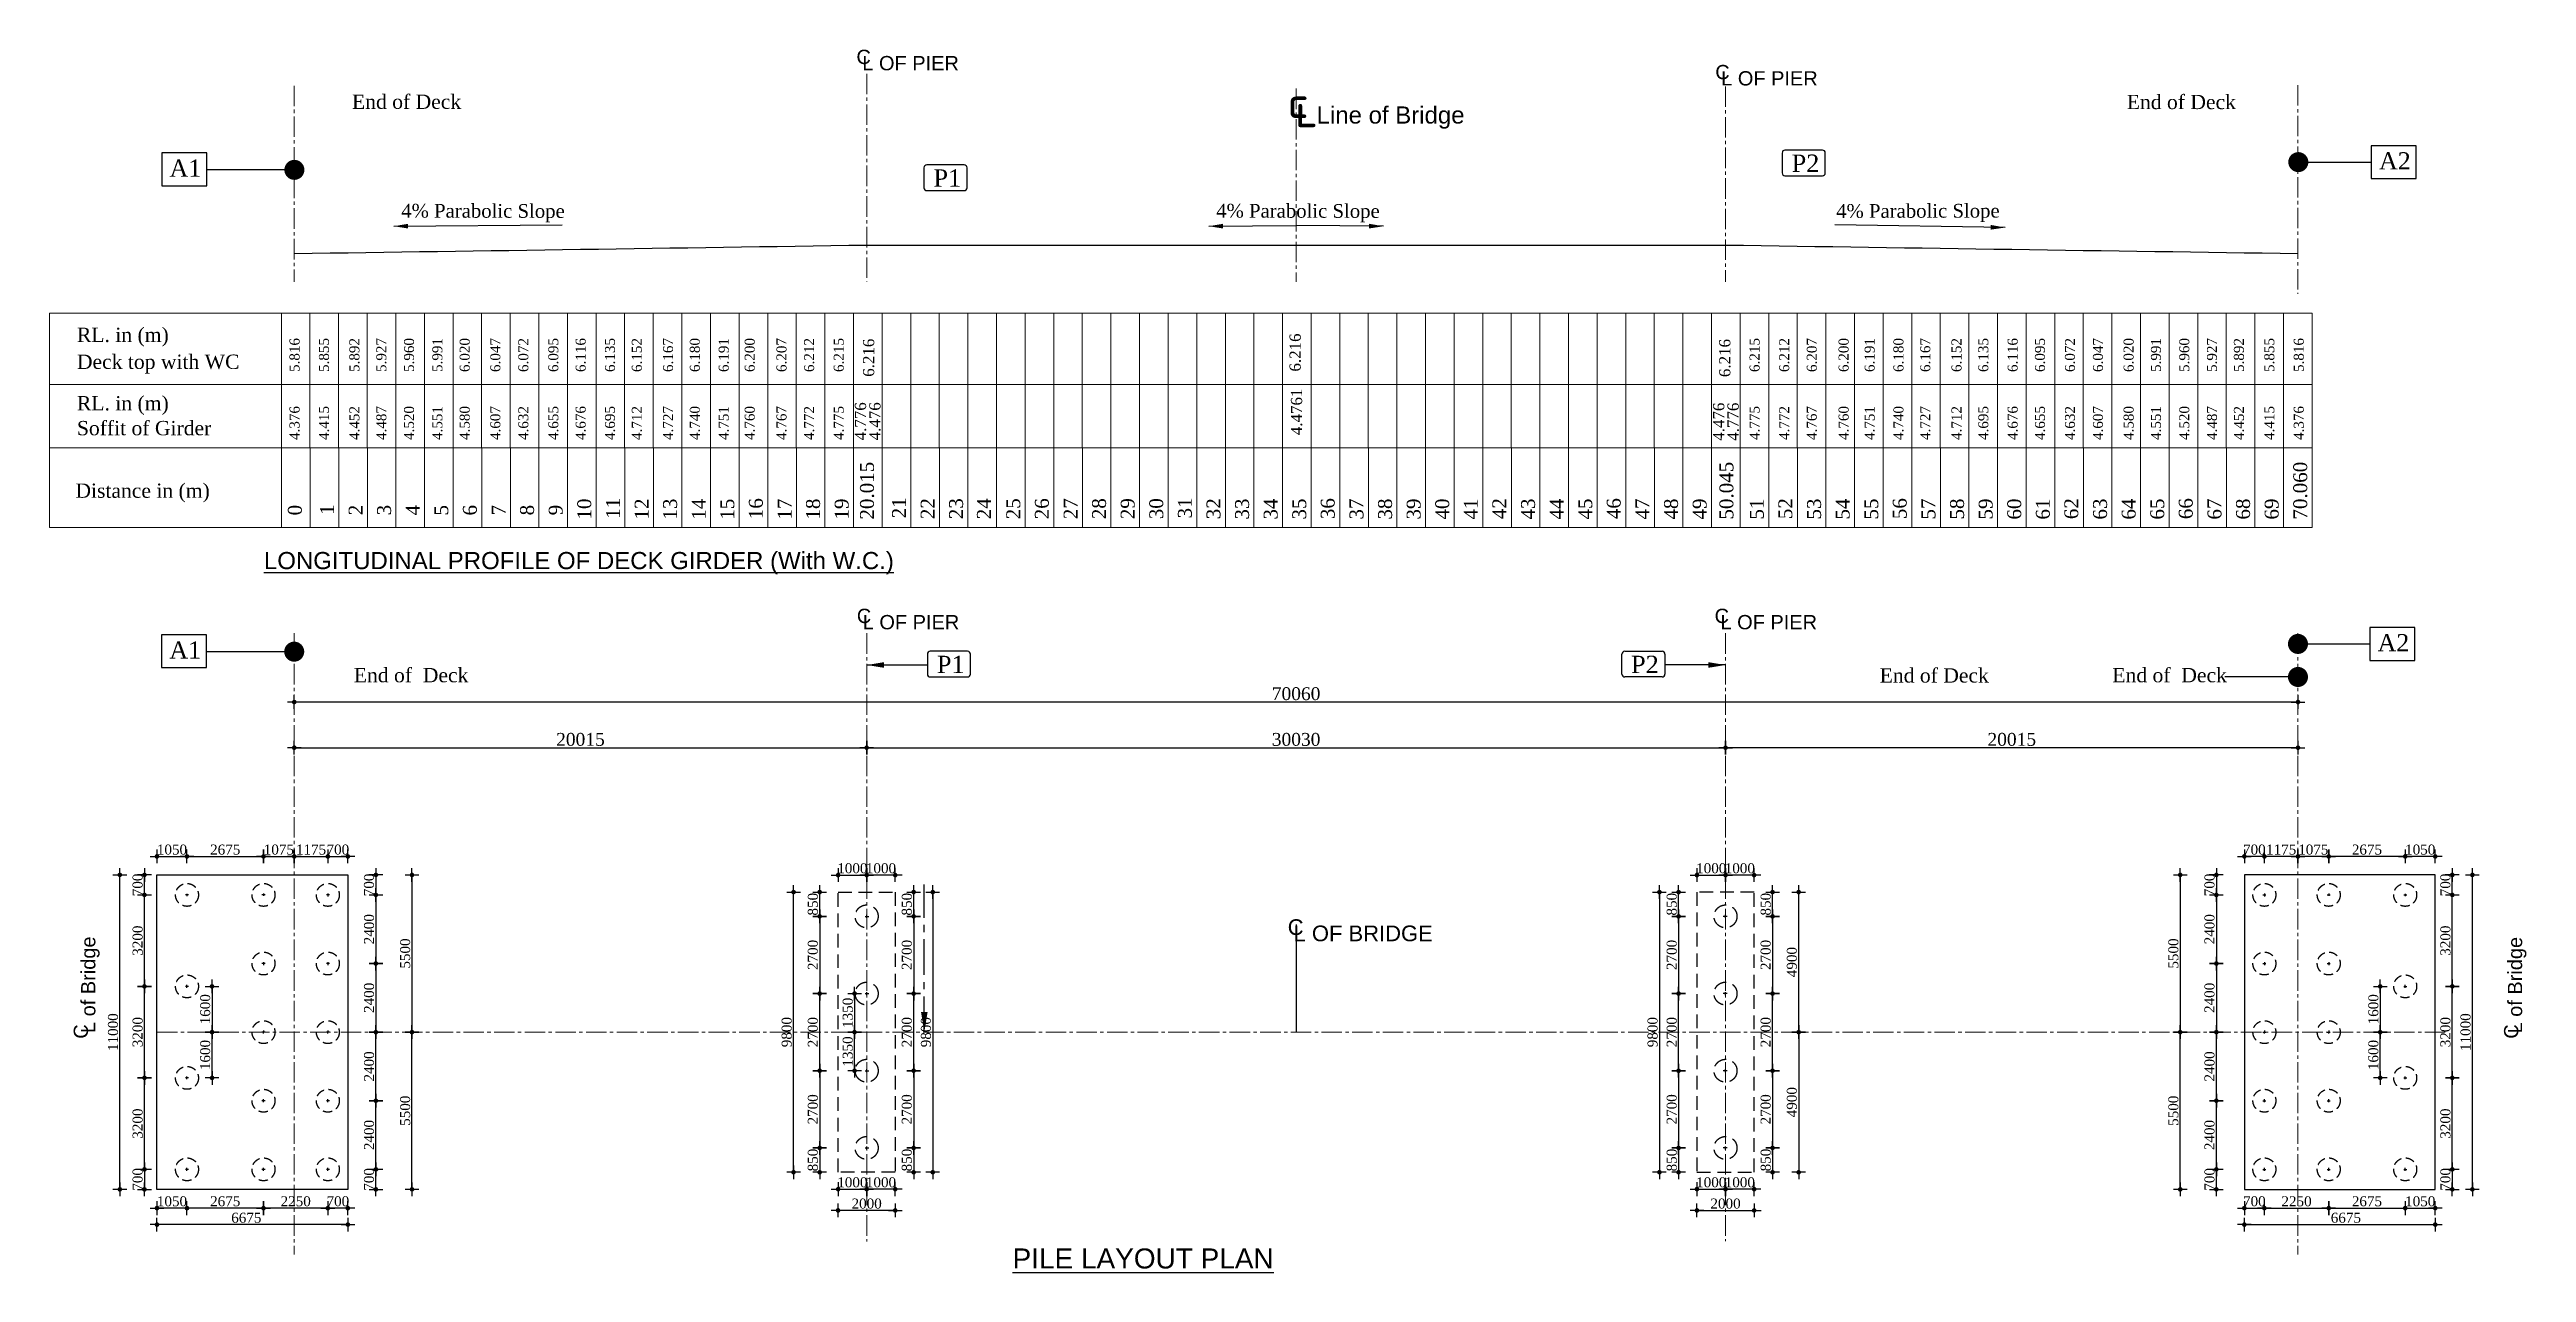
# Model space of a CAD drawing. Header units: millimetres. Extents: x 645430 to 1329725, y -477752 to 44877.
# Drawn here: x 1243120 to 1329725, y -288249 to -245468 of the extents above; entities that cross this region are included whole.
import ezdxf

# ---------------------------------------------------------------- set-up
doc = ezdxf.new("R2010")
doc.units = ezdxf.units.MM
doc.header["$LTSCALE"] = 250
doc.header["$PDMODE"] = 2
for name, pattern in [('ACAD_ISO10W100', [18, 12, -3, 0, -3]), ('CENTER', [2, 1.25, -0.25, 0.25, -0.25]), ('CENTER2', [28.575, 19.05, -3.175, 3.175, -3.175]), ('DASHED', [19.05, 12.7, -6.35]), ('HIDDEN', [9.525, 6.35, -3.175])]:
    doc.linetypes.add(name, pattern=pattern)
for name, color, linetype in [('Abutment W Line', 200, 'Continuous'), ('Center Line', 34, 'Continuous'), ('dim', 4, 'Continuous'), ('Dimision', 4, 'Continuous'), ('Pile', 11, 'Continuous'), ('Pire Line', 11, 'Continuous'), ('Ralling', 6, 'Continuous'), ('Text', 7, 'Continuous'), ('TXT', 7, 'Continuous')]:
    doc.layers.add(name, color=color, linetype=linetype)
for name, color, linetype, lineweight in [('centerline', 105, 'ACAD_ISO10W100', 15), ('Diamention', 8, 'Continuous', 25), ('Dimention', 7, 'Continuous', 25), ('Gurd Post', 231, 'Continuous', 30), ('TEX', 7, 'Continuous', 0)]:
    doc.layers.add(name, color=color, linetype=linetype, lineweight=lineweight)
doc.styles.add('Bridge Dimision - 1', font='arial.ttf', dxfattribs={"height": 125})
doc.styles.add('ROMANS', font='arial.ttf', dxfattribs={"height": 200})
doc.styles.get("Standard").update_dxf_attribs({"font": 'times.ttf'})
doc.styles.add('TNR', font='times.ttf')
doc.dimstyles.new('ISO-125', dxfattribs={"dimtxt": 125, "dimasz": 1.2, "dimexe": 75, "dimexo": 75, "dimgap": 60, "dimtad": 1, "dimdec": 0, "dimtxsty": 'Standard', "dimblk": 'D_TIC', "dimcen": 52.5, "dimclrd": 256, "dimclre": 256, "dimclrt": 256, "dimadec": 0, "dimazin": 0, "dimtfac": 1, "dimtdec": 0, "dimtix": 1, "dimtmove": 0, "dimatfit": 3, "dimldrblk": 'DOT', "dimfxl": 75, "dimfxlon": 1, "dimlwd": -1, "dimarcsym": 0})
doc.dimstyles.new('ISO-25', dxfattribs={"dimtxt": 75, "dimasz": 45, "dimexe": 125, "dimexo": 75.625, "dimgap": 60, "dimtad": 1, "dimdec": 0, "dimtxsty": 'Standard', "dimblk": 'DOT', "dimcen": 52.5, "dimdle": 100, "dimclrd": 256, "dimclre": 256, "dimclrt": 256, "dimadec": 0, "dimazin": 0, "dimtfac": 1, "dimtdec": 0, "dimtix": 1, "dimtmove": 0, "dimatfit": 3, "dimldrblk": 'DOT', "dimfxl": 1, "dimlwd": -1, "dimarcsym": 0})
doc.dimstyles.get("Standard").update_dxf_attribs({"dimtxt": 0.5, "dimasz": 0.18, "dimexe": 0.18, "dimexo": 0.0625, "dimgap": 0.09, "dimtad": 0, "dimtih": 1, "dimtoh": 1, "dimdec": 4, "dimzin": 0, "dimdsep": 46, "dimtxsty": 'Standard', "dimcen": 0.09, "dimadec": 0, "dimazin": 0, "dimtfac": 1, "dimtdec": 4, "dimtofl": 0, "dimtmove": 0, "dimatfit": 3, "dimfxl": 1, "dimtolj": 1, "dimtzin": 0, "dimarcsym": 0})

msp = doc.modelspace()

# ---------------------------------------------------------------- texts
for s, p in [('4.376         5.816  ', (1251860.4, -259128.1, 0)), ('4.415         5.855  ', (1252890, -259128.1, 0)), ('4.452         5.892  ', (1253953.6, -259128.1, 0)), ('4.487         5.927  ', (1254895.6, -259128.1, 0)), ('4.520         5.960  ', (1255863.6, -259128.1, 0)), ('4.551         5.991  ', (1256854.3, -259128.1, 0)), ('4.580         6.020  ', (1257809.9, -259128.1, 0)), ('4.607         6.047  ', (1258881.7, -259128.1, 0)), ('4.632         6.072 ', (1259860.5, -259128.1, 0)), ('4.655         6.095  ', (1260909.1, -259128.1, 0)), ('4.676         6.116 ', (1261864.6, -259128.1, 0)), ('4.695         6.135  ', (1262889.9, -259128.1, 0)), ('4.712         6.152 ', (1263827.5, -259128.1, 0)), ('4.727         6.167 ', (1264919.7, -259128.1, 0)), ('4.740         6.180  ', (1265857.2, -259128.1, 0)), ('4.751         6.191 ', (1266865.4, -259128.1, 0)), ('4.760         6.200 ', (1267775.3, -259128.1, 0)), ('4.767         6.207  ', (1268887.4, -259128.1, 0)), ('4.772         6.212  ', (1269852.1, -259128.1, 0)), ('4.775         6.215 ', (1270888, -259128.1, 0)), ('4.775         6.215 ', (1302910.7, -259128.1, 0)), ('4.772         6.212  ', (1303946.6, -259128.1, 0)), ('4.767         6.207  ', (1304911.3, -259128.1, 0)), ('4.760         6.200 ', (1306023.4, -259128.1, 0)), ('4.751         6.191 ', (1306933.3, -259128.1, 0)), ('4.740         6.180  ', (1307941.5, -259128.1, 0)), ('4.727         6.167 ', (1308879, -259128.1, 0)), ('4.712         6.152 ', (1309971.2, -259128.1, 0)), ('4.695         6.135  ', (1310908.8, -259128.1, 0)), ('4.676         6.116 ', (1311934.1, -259128.1, 0)), ('4.655         6.095  ', (1312889.6, -259128.1, 0)), ('4.632         6.072 ', (1313938.2, -259128.1, 0)), ('4.607         6.047  ', (1314917, -259128.1, 0)), ('4.580         6.020  ', (1315988.8, -259128.1, 0)), ('4.551         5.991  ', (1316944.4, -259128.1, 0)), ('4.520         5.960  ', (1317935.1, -259128.1, 0)), ('4.487         5.927  ', (1318903.1, -259128.1, 0)), ('4.452         5.892  ', (1319845.1, -259128.1, 0)), ('4.415         5.855  ', (1320908.7, -259128.1, 0)), ('4.376         5.816  ', (1321938.3, -259128.1, 0))]:
    msp.add_text(s, height=350, rotation=90).set_placement(p)
at = {"layer": 'TEX', "ltscale": 10}
for s, rotation, p in [('6.216', 90, (1286868.6, -256733.8, 0)), ('6.216', 90, (1271953.6, -256916, 0)), ('6.216', 90, (1301890.2, -256927.4, 0)), ('4.776', 90, (1271669.8, -259140.7, 0)), ('4.476', 90, (1272173.4, -259141, 0)), ('4.4761', 90, (1286916.6, -258958.8, 0)), ('4.476', 89.993571, (1301677.6, -259154, 0)), ('4.776', 89.993571, (1302181.2, -259153.8, 0))]:
    msp.add_text(s, height=392.51, rotation=rotation, dxfattribs=at).set_placement(p)
at = {"layer": 'TEX', "color": 7, "lineweight": 30}
for s, height, p in [('20.015', 486.77, (1271945, -261911.2, 0)), ('50.045', 486.77, (1301994.3, -261910.9, 0)), ('70.060', 486.77, (1322058.6, -261910.9, 0)), ('0', 486.8, (1251940.4, -261764.3, 0)), ('1', 486.8, (1253065.2, -261745.5, 0)), ('2', 486.8, (1254065.2, -261759.8, 0)), ('3', 486.8, (1255059.2, -261764.8, 0)), ('4', 486.8, (1256065.2, -261765, 0)), ('5', 486.8, (1257059.2, -261769.6, 0)), ('6', 486.8, (1258059.2, -261767.8, 0)), ('7', 486.8, (1259065.2, -261765.6, 0)), ('8', 486.8, (1260058.9, -261765, 0)), ('9', 486.8, (1261058.9, -261762.5, 0)), ('10', 486.77, (1262059.2, -261910.5, 0)), ('11', 486.77, (1263065.2, -261882.6, 0)), ('12', 486.77, (1264065.2, -261910.2, 0)), ('13', 486.77, (1265059.2, -261912.1, 0)), ('14', 486.77, (1266065.2, -261917, 0)), ('15', 486.77, (1267059.2, -261915.2, 0)), ('16', 486.77, (1268059.2, -261897.1, 0)), ('17', 486.77, (1269065.2, -261911.7, 0)), ('18', 486.77, (1270058.9, -261911.6, 0)), ('19', 486.77, (1271058.9, -261911.2, 0)), ('21', 486.77, (1273065.2, -261869.2, 0)), ('22', 486.77, (1274065.2, -261896.9, 0)), ('23', 486.77, (1275059.2, -261898.7, 0)), ('24', 486.77, (1276033.3, -261900.3, 0)), ('25', 486.77, (1277059.2, -261901.8, 0)), ('26', 486.77, (1278059.2, -261900.5, 0)), ('27', 486.77, (1279065.2, -261898.3, 0)), ('28', 486.77, (1280058.9, -261898.2, 0)), ('29', 486.77, (1281058.9, -261897.9, 0)), ('30', 486.77, (1282059.1, -261897.9, 0)), ('31', 486.77, (1283059.2, -261872.3, 0)), ('32', 486.77, (1284059.2, -261900, 0)), ('33', 486.77, (1285058.9, -261911.6, 0)), ('34', 486.77, (1286058.9, -261911.2, 0)), ('35', 486.77, (1287058.6, -261910.9, 0)), ('36', 486.77, (1288054.4, -261896.6, 0)), ('37', 486.77, (1289058.6, -261910.9, 0)), ('38', 486.77, (1290058.6, -261910.9, 0)), ('39', 486.77, (1291058.6, -261910.9, 0)), ('40', 486.77, (1292058.6, -261910.9, 0)), ('41', 486.77, (1293058.6, -261910.9, 0)), ('42', 486.77, (1294054.4, -261896.6, 0)), ('43', 486.77, (1295058.6, -261910.9, 0)), ('44', 486.77, (1296058.6, -261910.9, 0)), ('45', 486.77, (1297058.6, -261910.9, 0)), ('46', 486.77, (1298054.4, -261896.6, 0)), ('47', 486.77, (1299058.6, -261910.9, 0)), ('48', 486.77, (1300058.6, -261910.9, 0)), ('49', 486.77, (1301058.6, -261910.9, 0)), ('51', 486.77, (1303058.6, -261910.9, 0)), ('52', 486.77, (1304054.4, -261896.6, 0)), ('53', 486.77, (1305058.6, -261910.9, 0)), ('54', 486.77, (1306058.6, -261910.9, 0)), ('55', 486.77, (1307058.6, -261910.9, 0)), ('56', 486.77, (1308054.4, -261896.6, 0)), ('57', 486.77, (1309058.6, -261910.9, 0)), ('58', 486.77, (1310058.6, -261910.9, 0)), ('59', 486.77, (1311058.6, -261910.9, 0)), ('60', 486.77, (1312058.6, -261910.9, 0)), ('61', 486.77, (1313058.6, -261910.9, 0)), ('62', 486.77, (1314054.4, -261896.6, 0)), ('63', 486.77, (1315058.6, -261910.9, 0)), ('64', 486.77, (1316058.6, -261910.9, 0)), ('65', 486.77, (1317058.6, -261910.9, 0)), ('66', 486.77, (1318054.4, -261896.6, 0)), ('67', 486.77, (1319058.6, -261910.9, 0)), ('68', 486.77, (1320058.6, -261910.9, 0)), ('69', 486.77, (1321058.6, -261910.9, 0))]:
    msp.add_text(s, height=height, rotation=90, dxfattribs=at).set_placement(p)
at = {"layer": 'Text', "style": 'ROMANS'}
for s, height, p in [('C', 500, (1271332.4, -245975.2, 0)), ('L OF PIER', 500, (1271538.3, -246194.3, 0)), ('C', 500, (1301362.4, -246506.9, 0)), ('L OF PIER', 500, (1301568.3, -246725.9, 0)), ('C', 500, (1271346.5, -265530.2, 0)), ('L OF PIER', 500, (1271552.4, -265749.3, 0)), ('C', 500, (1301338, -265530.2, -15699.3)), ('L OF PIER', 500, (1301543.9, -265749.3, -15699.3)), ('C', 550, (1286411.7, -276442.7, 4.6)), ('L OF BRIDGE', 550, (1286617.6, -276661.8, 4.6))]:
    msp.add_text(s, height=height, dxfattribs=at).set_placement(p)
at = {"layer": 'Text'}
for s, p in [('End of Deck', (1253696.3, -247543.4, 0)), ('End of Deck', (1315750.6, -247553.4, 0)), ('End of  Deck', (1253759.1, -267602.7, 0)), ('End of Deck', (1307110.9, -267612.7, 0)), ('End of  Deck', (1315245.6, -267602.7, 0))]:
    msp.add_text(s, height=500, dxfattribs=at).set_placement(p)
at = {"layer": 'Text', "ltscale": 10}
for rotation, p in [(359.875819, (1255416.2, -251345.8, 0)), (359.875819, (1283911.4, -251345.8)), (0.124181, (1305588.4, -251357.9, 0))]:
    msp.add_text('4%%% Parabolic Slope', height=480, rotation=rotation, dxfattribs=at).set_placement(p)
at = {"layer": 'Text', "color": 7}
for s, p in [('RL. in (m)', (1244077.7, -255698.4, 0)), ('Deck top with WC', (1244077.7, -256640.4, 0)), ('RL. in (m)', (1244077.7, -258090.6, 0)), ('Soffit of Girder', (1244077.7, -258961.4, 0)), ('Distance in (m)', (1244024.4, -261149.4, 0))]:
    msp.add_text(s, height=500, dxfattribs=at).set_placement(p)
at = {"layer": 'Text', "lineweight": 0, "insert": (1286393.8, -246807.2, 0), "char_height": 600, "width": 18598.421, "attachment_point": 1, "rotation": 359.998333, "style": 'Bridge Dimision - 1'}
msp.add_mtext('{\\fISOCPEUR|b0|i0|c0|p34;\\H2.0859x;℄} Line of Bridge', dxfattribs=at)
at = {"layer": 'Text', "insert": (1250617.1, -263044.9, 0), "char_height": 600, "width": 32427.613, "attachment_point": 1, "style": 'ROMANS'}
msp.add_mtext('{\\LLONGITUDINAL PROFILE OF DECK GIRDER (With W.C.)}', dxfattribs=at)
at = {"layer": 'Text', "char_height": 500, "rotation": 90, "style": 'ROMANS'}
for s, insert, attachment_point in [('L of Bridge', (1244221.9, -279871.9, 0), 1), ('L of Bridge', (1329725, -279887.2, 0), 7), ('C', (1243964.3, -280072.1, 0), 1), ('C', (1329447.6, -280072.1, 0), 7)]:
    msp.add_mtext(s, dxfattribs=dict(at, insert=insert, attachment_point=attachment_point))
at = {"layer": 'Text', "lineweight": 25, "ltscale": 5, "insert": (1275967.5, -287408.7, 0), "char_height": 700, "width": 43539.659, "attachment_point": 1, "rotation": 0.001667, "style": 'Bridge Dimision - 1'}
msp.add_mtext('\\pi824.6;{\\LPILE LAYOUT PLAN}', dxfattribs=at)
at = {"layer": 'TXT', "style": 'TNR'}
for s, height, p in [('A1', 600, (1247316.3, -249917, 0)), ('P2', 607.5, (1304032.7, -249750, 0)), ('A2', 600, (1324569.8, -249661.3, 0)), ('P1', 607.5, (1274025.6, -250265.4, 0)), ('A1', 600, (1247310.1, -266771.4, 0)), ('P1', 607.5, (1274145.6, -267280.9, -4.6)), ('P2', 607.5, (1298417.2, -267280.9, -4.6)), ('A2', 600, (1324519.8, -266515.7, 0))]:
    msp.add_text(s, height=height, dxfattribs=at).set_placement(p)

# ---------------------------------------------------------------- blocks, each defined once
blk = doc.blocks.new('_Dot')
at = {"color": 0, "linetype": 'ByBlock', "lineweight": -2}
blk.add_line((-0.5, 0), (-1, 0), dxfattribs=at)
at = {"color": 0, "linetype": 'ByBlock', "const_width": 0.5}
blk.add_lwpolyline([(-0.25, 0, 1), (0.25, 0, 1)], format="xyb", close=True, dxfattribs=at)
blk = doc.blocks.new('D_TIC')
at = {"layer": 'Dimision', "ltscale": 5}
for p, q in [((-60, 0), (60, 0)), ((0, 60), (0, -60))]:
    blk.add_line(p, q, dxfattribs=at)
at = {"layer": 'Dimision', "ltscale": 5, "const_width": 20}
blk.add_lwpolyline([(-10, 0, 1), (10, 0, 1)], format="xyb", close=True, dxfattribs=at)
blk = doc.blocks.new('*D505')
at = {"layer": 'Defpoints', "color": 0, "ltscale": 10, "transparency": 16777216}
for p in [(1251676, -268295), (1251676, -271607, 0), (1321736, -274476, 0)]:
    blk.add_point(p, dxfattribs=at)
at = {"layer": 'dim', "lineweight": -2, "ltscale": 10, "transparency": 16777216}
for p, q in [((1251676, -268370), (1251676, -268220)), ((1321736, -268370), (1321736, -268220))]:
    blk.add_line(p, q, dxfattribs=at)
at = {"layer": 'dim', "ltscale": 10, "transparency": 16777216}
blk.add_line((1321732, -268295), (1251680, -268295), dxfattribs=at)
at = {"layer": 'dim', "ltscale": 10, "transparency": 16777216, "xscale": 4, "yscale": 4, "zscale": 4, "rotation": 180}
blk.add_blockref('D_TIC', (1251676, -268295), dxfattribs=at)
at = {"layer": 'dim', "ltscale": 10, "transparency": 16777216, "xscale": 4, "yscale": 4, "zscale": 4}
blk.add_blockref('D_TIC', (1321736, -268295), dxfattribs=at)
at = {"layer": 'dim', "ltscale": 10, "transparency": 16777216, "insert": (1286706, -268005), "char_height": 450, "attachment_point": 5}
blk.add_mtext('70060', dxfattribs=at)
blk = doc.blocks.new('*D506')
at = {"layer": 'Defpoints', "color": 0, "ltscale": 10, "transparency": 16777216}
for p in [(1301721, -269892), (1301721, -271474, 0), (1271691, -272760, 0)]:
    blk.add_point(p, dxfattribs=at)
at = {"layer": 'dim', "lineweight": -2, "ltscale": 10, "transparency": 16777216}
for p, q in [((1271691, -269967), (1271691, -269817)), ((1301721, -269967), (1301721, -269817))]:
    blk.add_line(p, q, dxfattribs=at)
at = {"layer": 'dim', "ltscale": 10, "transparency": 16777216}
blk.add_line((1271695, -269892), (1301717, -269892), dxfattribs=at)
at = {"layer": 'dim', "ltscale": 10, "transparency": 16777216, "xscale": 4, "yscale": 4, "zscale": 4, "rotation": 180}
blk.add_blockref('D_TIC', (1271691, -269892), dxfattribs=at)
at = {"layer": 'dim', "ltscale": 10, "transparency": 16777216, "xscale": 4, "yscale": 4, "zscale": 4}
blk.add_blockref('D_TIC', (1301721, -269892), dxfattribs=at)
at = {"layer": 'dim', "ltscale": 10, "transparency": 16777216, "insert": (1286706, -269603), "char_height": 450, "attachment_point": 5}
blk.add_mtext('30030', dxfattribs=at)
blk = doc.blocks.new('*D475')
at = {"layer": 'Defpoints', "color": 0, "ltscale": 10, "transparency": 16777216}
for p in [(1246876, -286295), (1246876, -286574), (1253551, -286295)]:
    blk.add_point(p, dxfattribs=at)
at = {"layer": 'dim', "lineweight": -2, "ltscale": 10, "transparency": 16777216}
for p, q in [((1246876, -286499), (1246876, -286649)), ((1253551, -286499), (1253551, -286649))]:
    blk.add_line(p, q, dxfattribs=at)
at = {"layer": 'dim', "ltscale": 10, "transparency": 16777216}
blk.add_line((1253547, -286574), (1246880, -286574), dxfattribs=at)
at = {"layer": 'dim', "ltscale": 10, "transparency": 16777216, "xscale": 4, "yscale": 4, "zscale": 4, "rotation": 180}
blk.add_blockref('D_TIC', (1246876, -286574), dxfattribs=at)
at = {"layer": 'dim', "ltscale": 10, "transparency": 16777216, "xscale": 4, "yscale": 4, "zscale": 4}
blk.add_blockref('D_TIC', (1253551, -286574), dxfattribs=at)
at = {"layer": 'dim', "ltscale": 10, "transparency": 16777216, "insert": (1250001, -286336), "char_height": 350, "attachment_point": 5}
blk.add_mtext('6675', dxfattribs=at)
blk = doc.blocks.new('*D476')
at = {"layer": 'Defpoints', "color": 0, "ltscale": 10, "transparency": 16777216}
for p in [(1254298, -279841), (1254530, -279841), (1254298, -282241)]:
    blk.add_point(p, dxfattribs=at)
at = {"layer": 'dim', "lineweight": -2, "ltscale": 10, "transparency": 16777216}
for p, q in [((1254455, -279841), (1254605, -279841)), ((1254455, -282241), (1254605, -282241))]:
    blk.add_line(p, q, dxfattribs=at)
at = {"layer": 'dim', "ltscale": 10, "transparency": 16777216}
blk.add_line((1254530, -282237), (1254530, -279845), dxfattribs=at)
at = {"layer": 'dim', "ltscale": 10, "transparency": 16777216, "xscale": 4, "yscale": 4, "zscale": 4}
for p, rotation in [((1254530, -279841), 90), ((1254530, -282241), 270)]:
    blk.add_blockref('D_TIC', p, dxfattribs=dict(at, rotation=rotation))
at = {"layer": 'dim', "ltscale": 10, "transparency": 16777216, "insert": (1254292, -281041), "char_height": 350, "attachment_point": 5, "rotation": 90}
blk.add_mtext('2400', dxfattribs=at)
blk = doc.blocks.new('*D477')
at = {"layer": 'Defpoints', "color": 0, "ltscale": 10, "transparency": 16777216}
for p in [(1254298, -282241), (1254530, -282241), (1254298, -284641)]:
    blk.add_point(p, dxfattribs=at)
at = {"layer": 'dim', "lineweight": -2, "ltscale": 10, "transparency": 16777216}
for p, q in [((1254455, -282241), (1254605, -282241)), ((1254455, -284641), (1254605, -284641))]:
    blk.add_line(p, q, dxfattribs=at)
at = {"layer": 'dim', "ltscale": 10, "transparency": 16777216}
blk.add_line((1254530, -284637), (1254530, -282245), dxfattribs=at)
at = {"layer": 'dim', "ltscale": 10, "transparency": 16777216, "xscale": 4, "yscale": 4, "zscale": 4}
for p, rotation in [((1254530, -282241), 90), ((1254530, -284641), 270)]:
    blk.add_blockref('D_TIC', p, dxfattribs=dict(at, rotation=rotation))
at = {"layer": 'dim', "ltscale": 10, "transparency": 16777216, "insert": (1254292, -283441), "char_height": 350, "attachment_point": 5, "rotation": 90}
blk.add_mtext('2400', dxfattribs=at)
blk = doc.blocks.new('*D478')
at = {"layer": 'Defpoints', "color": 0, "ltscale": 10, "transparency": 16777216}
for p in [(1254298, -284641), (1254530, -284641), (1254298, -285341)]:
    blk.add_point(p, dxfattribs=at)
at = {"layer": 'dim', "lineweight": -2, "ltscale": 10, "transparency": 16777216}
for p, q in [((1254455, -284641), (1254605, -284641)), ((1254455, -285341), (1254605, -285341))]:
    blk.add_line(p, q, dxfattribs=at)
at = {"layer": 'dim', "ltscale": 10, "transparency": 16777216}
for p, q in [((1254530, -284637), (1254530, -284633)), ((1254530, -285341), (1254530, -284641)), ((1254530, -285345), (1254530, -285349))]:
    blk.add_line(p, q, dxfattribs=at)
at = {"layer": 'dim', "ltscale": 10, "transparency": 16777216, "xscale": 4, "yscale": 4, "zscale": 4}
for p, rotation in [((1254530, -284641), 270), ((1254530, -285341), 90)]:
    blk.add_blockref('D_TIC', p, dxfattribs=dict(at, rotation=rotation))
at = {"layer": 'dim', "ltscale": 10, "transparency": 16777216, "insert": (1254291, -284991), "char_height": 350, "attachment_point": 5, "rotation": 90}
blk.add_mtext('700', dxfattribs=at)
blk = doc.blocks.new('*D451')
at = {"layer": 'Defpoints', "color": 0, "ltscale": 10, "transparency": 16777216}
for p in [(1254298, -274341), (1254298, -275041), (1254530, -275041)]:
    blk.add_point(p, dxfattribs=at)
at = {"layer": 'dim', "lineweight": -2, "ltscale": 10, "transparency": 16777216}
for p, q in [((1254455, -274341), (1254605, -274341)), ((1254455, -275041), (1254605, -275041))]:
    blk.add_line(p, q, dxfattribs=at)
at = {"layer": 'dim', "ltscale": 10, "transparency": 16777216}
for p, q in [((1254530, -274337), (1254530, -274333)), ((1254530, -274341), (1254530, -275041)), ((1254530, -275045), (1254530, -275049))]:
    blk.add_line(p, q, dxfattribs=at)
at = {"layer": 'dim', "ltscale": 10, "transparency": 16777216, "xscale": 4, "yscale": 4, "zscale": 4}
for p, rotation in [((1254530, -274341), 270), ((1254530, -275041), 90)]:
    blk.add_blockref('D_TIC', p, dxfattribs=dict(at, rotation=rotation))
at = {"layer": 'dim', "ltscale": 10, "transparency": 16777216, "insert": (1254291, -274691), "char_height": 350, "attachment_point": 5, "rotation": 90}
blk.add_mtext('700', dxfattribs=at)
blk = doc.blocks.new('*D452')
at = {"layer": 'Defpoints', "color": 0, "ltscale": 10, "transparency": 16777216}
for p in [(1254298, -275041), (1254298, -277441), (1254530, -277441)]:
    blk.add_point(p, dxfattribs=at)
at = {"layer": 'dim', "lineweight": -2, "ltscale": 10, "transparency": 16777216}
for p, q in [((1254455, -275041), (1254605, -275041)), ((1254455, -277441), (1254605, -277441))]:
    blk.add_line(p, q, dxfattribs=at)
at = {"layer": 'dim', "ltscale": 10, "transparency": 16777216}
blk.add_line((1254530, -275045), (1254530, -277437), dxfattribs=at)
at = {"layer": 'dim', "ltscale": 10, "transparency": 16777216, "xscale": 4, "yscale": 4, "zscale": 4}
for p, rotation in [((1254530, -275041), 90), ((1254530, -277441), 270)]:
    blk.add_blockref('D_TIC', p, dxfattribs=dict(at, rotation=rotation))
at = {"layer": 'dim', "ltscale": 10, "transparency": 16777216, "insert": (1254292, -276241), "char_height": 350, "attachment_point": 5, "rotation": 90}
blk.add_mtext('2400', dxfattribs=at)
blk = doc.blocks.new('*D453')
at = {"layer": 'Defpoints', "color": 0, "ltscale": 10, "transparency": 16777216}
for p in [(1254298, -277441), (1254298, -279841), (1254530, -279841)]:
    blk.add_point(p, dxfattribs=at)
at = {"layer": 'dim', "lineweight": -2, "ltscale": 10, "transparency": 16777216}
for p, q in [((1254455, -277441), (1254605, -277441)), ((1254455, -279841), (1254605, -279841))]:
    blk.add_line(p, q, dxfattribs=at)
at = {"layer": 'dim', "ltscale": 10, "transparency": 16777216}
blk.add_line((1254530, -277445), (1254530, -279837), dxfattribs=at)
at = {"layer": 'dim', "ltscale": 10, "transparency": 16777216, "xscale": 4, "yscale": 4, "zscale": 4}
for p, rotation in [((1254530, -277441), 90), ((1254530, -279841), 270)]:
    blk.add_blockref('D_TIC', p, dxfattribs=dict(at, rotation=rotation))
at = {"layer": 'dim', "ltscale": 10, "transparency": 16777216, "insert": (1254292, -278641), "char_height": 350, "attachment_point": 5, "rotation": 90}
blk.add_mtext('2400', dxfattribs=at)
blk = doc.blocks.new('*D454')
at = {"layer": 'Defpoints', "color": 0, "ltscale": 10, "transparency": 16777216}
for p in [(1252851, -285186), (1253551, -285186), (1252851, -285998)]:
    blk.add_point(p, dxfattribs=at)
at = {"layer": 'dim', "ltscale": 10, "transparency": 16777216}
for p, q in [((1252847, -285998), (1252843, -285998)), ((1253551, -285998), (1252851, -285998)), ((1253555, -285998), (1253559, -285998))]:
    blk.add_line(p, q, dxfattribs=at)
at = {"layer": 'dim', "lineweight": -2, "ltscale": 10, "transparency": 16777216}
for p, q in [((1252851, -285923), (1252851, -286073)), ((1253551, -285923), (1253551, -286073))]:
    blk.add_line(p, q, dxfattribs=at)
at = {"layer": 'dim', "ltscale": 10, "transparency": 16777216, "xscale": 4, "yscale": 4, "zscale": 4}
blk.add_blockref('D_TIC', (1252851, -285998), dxfattribs=at)
at = {"layer": 'dim', "ltscale": 10, "transparency": 16777216, "xscale": 4, "yscale": 4, "zscale": 4, "rotation": 180}
blk.add_blockref('D_TIC', (1253551, -285998), dxfattribs=at)
at = {"layer": 'dim', "ltscale": 10, "transparency": 16777216, "insert": (1253201, -285759), "char_height": 350, "attachment_point": 5}
blk.add_mtext('700', dxfattribs=at)
blk = doc.blocks.new('*D455')
at = {"layer": 'Defpoints', "color": 0, "ltscale": 10, "transparency": 16777216}
for p in [(1250601, -285127), (1252851, -285186), (1250601, -285998)]:
    blk.add_point(p, dxfattribs=at)
at = {"layer": 'dim', "lineweight": -2, "ltscale": 10, "transparency": 16777216}
for p, q in [((1250601, -285923), (1250601, -286073)), ((1252851, -285923), (1252851, -286073))]:
    blk.add_line(p, q, dxfattribs=at)
at = {"layer": 'dim', "ltscale": 10, "transparency": 16777216}
blk.add_line((1252847, -285998), (1250605, -285998), dxfattribs=at)
at = {"layer": 'dim', "ltscale": 10, "transparency": 16777216, "xscale": 4, "yscale": 4, "zscale": 4, "rotation": 180}
blk.add_blockref('D_TIC', (1250601, -285998), dxfattribs=at)
at = {"layer": 'dim', "ltscale": 10, "transparency": 16777216, "xscale": 4, "yscale": 4, "zscale": 4}
blk.add_blockref('D_TIC', (1252851, -285998), dxfattribs=at)
at = {"layer": 'dim', "ltscale": 10, "transparency": 16777216, "insert": (1251726, -285760), "char_height": 350, "attachment_point": 5}
blk.add_mtext('2250', dxfattribs=at)
blk = doc.blocks.new('*D456')
at = {"layer": 'Defpoints', "color": 0, "ltscale": 10, "transparency": 16777216}
for p in [(1247926, -285127), (1250601, -285127), (1247926, -285998)]:
    blk.add_point(p, dxfattribs=at)
at = {"layer": 'dim', "lineweight": -2, "ltscale": 10, "transparency": 16777216}
for p, q in [((1247926, -285923), (1247926, -286073)), ((1250601, -285923), (1250601, -286073))]:
    blk.add_line(p, q, dxfattribs=at)
at = {"layer": 'dim', "ltscale": 10, "transparency": 16777216}
blk.add_line((1250597, -285998), (1247930, -285998), dxfattribs=at)
at = {"layer": 'dim', "ltscale": 10, "transparency": 16777216, "xscale": 4, "yscale": 4, "zscale": 4, "rotation": 180}
blk.add_blockref('D_TIC', (1247926, -285998), dxfattribs=at)
at = {"layer": 'dim', "ltscale": 10, "transparency": 16777216, "xscale": 4, "yscale": 4, "zscale": 4}
blk.add_blockref('D_TIC', (1250601, -285998), dxfattribs=at)
at = {"layer": 'dim', "ltscale": 10, "transparency": 16777216, "insert": (1249263, -285759), "char_height": 350, "attachment_point": 5}
blk.add_mtext('2675', dxfattribs=at)
blk = doc.blocks.new('*D457')
at = {"layer": 'Defpoints', "color": 0, "ltscale": 10, "transparency": 16777216}
for p in [(1246876, -285231), (1247926, -285127), (1246876, -285998)]:
    blk.add_point(p, dxfattribs=at)
at = {"layer": 'dim', "ltscale": 10, "transparency": 16777216}
for p, q in [((1246872, -285998), (1246868, -285998)), ((1247926, -285998), (1246876, -285998)), ((1247930, -285998), (1247934, -285998))]:
    blk.add_line(p, q, dxfattribs=at)
at = {"layer": 'dim', "lineweight": -2, "ltscale": 10, "transparency": 16777216}
for p, q in [((1246876, -285923), (1246876, -286073)), ((1247926, -285923), (1247926, -286073))]:
    blk.add_line(p, q, dxfattribs=at)
at = {"layer": 'dim', "ltscale": 10, "transparency": 16777216, "xscale": 4, "yscale": 4, "zscale": 4}
blk.add_blockref('D_TIC', (1246876, -285998), dxfattribs=at)
at = {"layer": 'dim', "ltscale": 10, "transparency": 16777216, "xscale": 4, "yscale": 4, "zscale": 4, "rotation": 180}
blk.add_blockref('D_TIC', (1247926, -285998), dxfattribs=at)
at = {"layer": 'dim', "ltscale": 10, "transparency": 16777216, "insert": (1247401, -285760), "char_height": 350, "attachment_point": 5}
blk.add_mtext('1050', dxfattribs=at)
blk = doc.blocks.new('*D458')
at = {"layer": 'Defpoints', "color": 0, "ltscale": 10, "transparency": 16777216}
for p in [(1246439, -281441), (1247177, -281441), (1247177, -284641)]:
    blk.add_point(p, dxfattribs=at)
at = {"layer": 'dim', "lineweight": -2, "ltscale": 10, "transparency": 16777216}
for p, q in [((1246514, -281441), (1246364, -281441)), ((1246514, -284641), (1246364, -284641))]:
    blk.add_line(p, q, dxfattribs=at)
at = {"layer": 'dim', "ltscale": 10, "transparency": 16777216}
blk.add_line((1246439, -284637), (1246439, -281445), dxfattribs=at)
at = {"layer": 'dim', "ltscale": 10, "transparency": 16777216, "xscale": 4, "yscale": 4, "zscale": 4}
for p, rotation in [((1246439, -281441), 90), ((1246439, -284641), 270)]:
    blk.add_blockref('D_TIC', p, dxfattribs=dict(at, rotation=rotation))
at = {"layer": 'dim', "ltscale": 10, "transparency": 16777216, "insert": (1246201, -283041), "char_height": 350, "attachment_point": 5, "rotation": 90}
blk.add_mtext('3200', dxfattribs=at)
blk = doc.blocks.new('*D459')
at = {"layer": 'Defpoints', "color": 0, "ltscale": 10, "transparency": 16777216}
for p in [(1246439, -278240), (1247177, -278240), (1247177, -281441)]:
    blk.add_point(p, dxfattribs=at)
at = {"layer": 'dim', "lineweight": -2, "ltscale": 10, "transparency": 16777216}
for p, q in [((1246514, -278240), (1246364, -278240)), ((1246514, -281441), (1246364, -281441))]:
    blk.add_line(p, q, dxfattribs=at)
at = {"layer": 'dim', "ltscale": 10, "transparency": 16777216}
blk.add_line((1246439, -281437), (1246439, -278244), dxfattribs=at)
at = {"layer": 'dim', "ltscale": 10, "transparency": 16777216, "xscale": 4, "yscale": 4, "zscale": 4}
for p, rotation in [((1246439, -278240), 90), ((1246439, -281441), 270)]:
    blk.add_blockref('D_TIC', p, dxfattribs=dict(at, rotation=rotation))
at = {"layer": 'dim', "ltscale": 10, "transparency": 16777216, "insert": (1246201, -279841), "char_height": 350, "attachment_point": 5, "rotation": 90}
blk.add_mtext('3200', dxfattribs=at)
blk = doc.blocks.new('*D460')
at = {"layer": 'Defpoints', "color": 0, "ltscale": 10, "transparency": 16777216}
for p in [(1246439, -275041), (1247177, -275041), (1247177, -278240)]:
    blk.add_point(p, dxfattribs=at)
at = {"layer": 'dim', "lineweight": -2, "ltscale": 10, "transparency": 16777216}
for p, q in [((1246514, -275041), (1246364, -275041)), ((1246514, -278240), (1246364, -278240))]:
    blk.add_line(p, q, dxfattribs=at)
at = {"layer": 'dim', "ltscale": 10, "transparency": 16777216}
blk.add_line((1246439, -278236), (1246439, -275045), dxfattribs=at)
at = {"layer": 'dim', "ltscale": 10, "transparency": 16777216, "xscale": 4, "yscale": 4, "zscale": 4}
for p, rotation in [((1246439, -275041), 90), ((1246439, -278240), 270)]:
    blk.add_blockref('D_TIC', p, dxfattribs=dict(at, rotation=rotation))
at = {"layer": 'dim', "ltscale": 10, "transparency": 16777216, "insert": (1246201, -276641), "char_height": 350, "attachment_point": 5, "rotation": 90}
blk.add_mtext('3200', dxfattribs=at)
blk = doc.blocks.new('*D461')
at = {"layer": 'Defpoints', "color": 0, "ltscale": 10, "transparency": 16777216}
for p in [(1246439, -274341), (1246876, -274341), (1247177, -275041)]:
    blk.add_point(p, dxfattribs=at)
at = {"layer": 'dim', "lineweight": -2, "ltscale": 10, "transparency": 16777216}
for p, q in [((1246514, -274341), (1246364, -274341)), ((1246514, -275041), (1246364, -275041))]:
    blk.add_line(p, q, dxfattribs=at)
at = {"layer": 'dim', "ltscale": 10, "transparency": 16777216}
for p, q in [((1246439, -274337), (1246439, -274333)), ((1246439, -275041), (1246439, -274341)), ((1246439, -275045), (1246439, -275049))]:
    blk.add_line(p, q, dxfattribs=at)
at = {"layer": 'dim', "ltscale": 10, "transparency": 16777216, "xscale": 4, "yscale": 4, "zscale": 4}
for p, rotation in [((1246439, -274341), 270), ((1246439, -275041), 90)]:
    blk.add_blockref('D_TIC', p, dxfattribs=dict(at, rotation=rotation))
at = {"layer": 'dim', "ltscale": 10, "transparency": 16777216, "insert": (1246200, -274691), "char_height": 350, "attachment_point": 5, "rotation": 90}
blk.add_mtext('700', dxfattribs=at)
blk = doc.blocks.new('*D462')
at = {"layer": 'Defpoints', "color": 0, "ltscale": 10, "transparency": 16777216}
for p in [(1247177, -284641), (1246439, -285341), (1246876, -285341)]:
    blk.add_point(p, dxfattribs=at)
at = {"layer": 'dim', "lineweight": -2, "ltscale": 10, "transparency": 16777216}
for p, q in [((1246514, -284641), (1246364, -284641)), ((1246514, -285341), (1246364, -285341))]:
    blk.add_line(p, q, dxfattribs=at)
at = {"layer": 'dim', "ltscale": 10, "transparency": 16777216}
for p, q in [((1246439, -284637), (1246439, -284633)), ((1246439, -284641), (1246439, -285341)), ((1246439, -285345), (1246439, -285349))]:
    blk.add_line(p, q, dxfattribs=at)
at = {"layer": 'dim', "ltscale": 10, "transparency": 16777216, "xscale": 4, "yscale": 4, "zscale": 4}
for p, rotation in [((1246439, -284641), 270), ((1246439, -285341), 90)]:
    blk.add_blockref('D_TIC', p, dxfattribs=dict(at, rotation=rotation))
at = {"layer": 'dim', "ltscale": 10, "transparency": 16777216, "insert": (1246200, -284991), "char_height": 350, "attachment_point": 5, "rotation": 90}
blk.add_mtext('700', dxfattribs=at)
blk = doc.blocks.new('*D507')
at = {"layer": 'Defpoints', "color": 0, "ltscale": 10, "transparency": 16777216}
for p in [(1246876, -274341), (1247926, -273695), (1247926, -275001)]:
    blk.add_point(p, dxfattribs=at)
at = {"layer": 'dim', "lineweight": -2, "ltscale": 10, "transparency": 16777216}
for p, q in [((1246876, -273770), (1246876, -273620)), ((1247926, -273770), (1247926, -273620))]:
    blk.add_line(p, q, dxfattribs=at)
at = {"layer": 'dim', "ltscale": 10, "transparency": 16777216}
for p, q in [((1246872, -273695), (1246868, -273695)), ((1246876, -273695), (1247926, -273695)), ((1247930, -273695), (1247934, -273695))]:
    blk.add_line(p, q, dxfattribs=at)
at = {"layer": 'dim', "ltscale": 10, "transparency": 16777216, "xscale": 4, "yscale": 4, "zscale": 4}
blk.add_blockref('D_TIC', (1246876, -273695), dxfattribs=at)
at = {"layer": 'dim', "ltscale": 10, "transparency": 16777216, "xscale": 4, "yscale": 4, "zscale": 4, "rotation": 180}
blk.add_blockref('D_TIC', (1247926, -273695), dxfattribs=at)
at = {"layer": 'dim', "ltscale": 10, "transparency": 16777216, "insert": (1247401, -273457), "char_height": 350, "attachment_point": 5}
blk.add_mtext('1050', dxfattribs=at)
blk = doc.blocks.new('*D508')
at = {"layer": 'Defpoints', "color": 0, "ltscale": 10, "transparency": 16777216}
for p in [(1250601, -273695), (1247926, -275001), (1250601, -274989)]:
    blk.add_point(p, dxfattribs=at)
at = {"layer": 'dim', "lineweight": -2, "ltscale": 10, "transparency": 16777216}
for p, q in [((1247926, -273770), (1247926, -273620)), ((1250601, -273770), (1250601, -273620))]:
    blk.add_line(p, q, dxfattribs=at)
at = {"layer": 'dim', "ltscale": 10, "transparency": 16777216}
blk.add_line((1247930, -273695), (1250597, -273695), dxfattribs=at)
at = {"layer": 'dim', "ltscale": 10, "transparency": 16777216, "xscale": 4, "yscale": 4, "zscale": 4, "rotation": 180}
blk.add_blockref('D_TIC', (1247926, -273695), dxfattribs=at)
at = {"layer": 'dim', "ltscale": 10, "transparency": 16777216, "xscale": 4, "yscale": 4, "zscale": 4}
blk.add_blockref('D_TIC', (1250601, -273695), dxfattribs=at)
at = {"layer": 'dim', "ltscale": 10, "transparency": 16777216, "insert": (1249263, -273457), "char_height": 350, "attachment_point": 5}
blk.add_mtext('2675', dxfattribs=at)
blk = doc.blocks.new('*D463')
at = {"layer": 'Defpoints', "color": 0, "ltscale": 10, "transparency": 16777216}
for p in [(1251676, -273695), (1251676, -274341), (1250601, -274989)]:
    blk.add_point(p, dxfattribs=at)
at = {"layer": 'dim', "lineweight": -2, "ltscale": 10, "transparency": 16777216}
for p, q in [((1250601, -273770), (1250601, -273620)), ((1251676, -273770), (1251676, -273620))]:
    blk.add_line(p, q, dxfattribs=at)
at = {"layer": 'dim', "ltscale": 10, "transparency": 16777216}
blk.add_line((1250605, -273695), (1251672, -273695), dxfattribs=at)
at = {"layer": 'dim', "ltscale": 10, "transparency": 16777216, "xscale": 4, "yscale": 4, "zscale": 4, "rotation": 180}
blk.add_blockref('D_TIC', (1250601, -273695), dxfattribs=at)
at = {"layer": 'dim', "ltscale": 10, "transparency": 16777216, "xscale": 4, "yscale": 4, "zscale": 4}
blk.add_blockref('D_TIC', (1251676, -273695), dxfattribs=at)
at = {"layer": 'dim', "ltscale": 10, "transparency": 16777216, "insert": (1251138, -273457), "char_height": 350, "attachment_point": 5}
blk.add_mtext('1075', dxfattribs=at)
blk = doc.blocks.new('*D509')
at = {"layer": 'Defpoints', "color": 0, "ltscale": 10, "transparency": 16777216}
for p in [(1251676, -274341), (1252851, -273695), (1252851, -274641)]:
    blk.add_point(p, dxfattribs=at)
at = {"layer": 'dim', "lineweight": -2, "ltscale": 10, "transparency": 16777216}
for p, q in [((1251676, -273770), (1251676, -273620)), ((1252851, -273770), (1252851, -273620))]:
    blk.add_line(p, q, dxfattribs=at)
at = {"layer": 'dim', "ltscale": 10, "transparency": 16777216}
blk.add_line((1251680, -273695), (1252847, -273695), dxfattribs=at)
at = {"layer": 'dim', "ltscale": 10, "transparency": 16777216, "xscale": 4, "yscale": 4, "zscale": 4, "rotation": 180}
blk.add_blockref('D_TIC', (1251676, -273695), dxfattribs=at)
at = {"layer": 'dim', "ltscale": 10, "transparency": 16777216, "xscale": 4, "yscale": 4, "zscale": 4}
blk.add_blockref('D_TIC', (1252851, -273695), dxfattribs=at)
at = {"layer": 'dim', "ltscale": 10, "transparency": 16777216, "insert": (1252263, -273457), "char_height": 350, "attachment_point": 5}
blk.add_mtext('1175', dxfattribs=at)
blk = doc.blocks.new('*D510')
at = {"layer": 'Defpoints', "color": 0, "ltscale": 10, "transparency": 16777216}
for p in [(1253551, -273695), (1253551, -274341), (1252851, -274641)]:
    blk.add_point(p, dxfattribs=at)
at = {"layer": 'dim', "lineweight": -2, "ltscale": 10, "transparency": 16777216}
for p, q in [((1252851, -273770), (1252851, -273620)), ((1253551, -273770), (1253551, -273620))]:
    blk.add_line(p, q, dxfattribs=at)
at = {"layer": 'dim', "ltscale": 10, "transparency": 16777216}
for p, q in [((1252847, -273695), (1252843, -273695)), ((1252851, -273695), (1253551, -273695)), ((1253555, -273695), (1253559, -273695))]:
    blk.add_line(p, q, dxfattribs=at)
at = {"layer": 'dim', "ltscale": 10, "transparency": 16777216, "xscale": 4, "yscale": 4, "zscale": 4}
blk.add_blockref('D_TIC', (1252851, -273695), dxfattribs=at)
at = {"layer": 'dim', "ltscale": 10, "transparency": 16777216, "xscale": 4, "yscale": 4, "zscale": 4, "rotation": 180}
blk.add_blockref('D_TIC', (1253551, -273695), dxfattribs=at)
at = {"layer": 'dim', "ltscale": 10, "transparency": 16777216, "insert": (1253201, -273457), "char_height": 350, "attachment_point": 5}
blk.add_mtext('700', dxfattribs=at)
blk = doc.blocks.new('*D464')
at = {"layer": 'Defpoints', "color": 0, "ltscale": 10, "transparency": 16777216}
for p in [(1245578, -274341), (1246876, -274341), (1246876, -285341)]:
    blk.add_point(p, dxfattribs=at)
at = {"layer": 'dim', "lineweight": -2, "ltscale": 10, "transparency": 16777216}
for p, q in [((1245653, -274341), (1245503, -274341)), ((1245653, -285341), (1245503, -285341))]:
    blk.add_line(p, q, dxfattribs=at)
at = {"layer": 'dim', "ltscale": 10, "transparency": 16777216}
blk.add_line((1245578, -285337), (1245578, -274345), dxfattribs=at)
at = {"layer": 'dim', "ltscale": 10, "transparency": 16777216, "xscale": 4, "yscale": 4, "zscale": 4}
for p, rotation in [((1245578, -274341), 90), ((1245578, -285341), 270)]:
    blk.add_blockref('D_TIC', p, dxfattribs=dict(at, rotation=rotation))
at = {"layer": 'dim', "ltscale": 10, "transparency": 16777216, "insert": (1245340, -279841), "char_height": 350, "attachment_point": 5, "rotation": 90}
blk.add_mtext('11000', dxfattribs=at)
blk = doc.blocks.new('*D511')
at = {"layer": 'Defpoints', "color": 0, "ltscale": 10, "transparency": 16777216}
for p in [(1247978, -278241, -27876), (1247978, -279841, -27876), (1248801, -279841)]:
    blk.add_point(p, dxfattribs=at)
at = {"layer": 'dim', "ltscale": 10, "transparency": 16777216}
blk.add_line((1248801, -278245), (1248801, -279837), dxfattribs=at)
at = {"layer": 'dim', "lineweight": -2, "ltscale": 10, "transparency": 16777216}
for p, q in [((1248871, -278241), (1248876, -278241)), ((1248871, -279841), (1248876, -279841))]:
    blk.add_line(p, q, dxfattribs=at)
at = {"layer": 'dim', "ltscale": 10, "transparency": 16777216, "xscale": 4, "yscale": 4, "zscale": 4}
for p, rotation in [((1248801, -278241), 90), ((1248801, -279841), 270)]:
    blk.add_blockref('D_TIC', p, dxfattribs=dict(at, rotation=rotation))
at = {"layer": 'dim', "ltscale": 10, "transparency": 16777216, "insert": (1248563, -279041), "char_height": 350, "attachment_point": 5, "rotation": 90}
blk.add_mtext('1600', dxfattribs=at)
blk = doc.blocks.new('*D512')
at = {"layer": 'Defpoints', "color": 0, "ltscale": 10, "transparency": 16777216}
for p in [(1247978, -279841, -27876), (1248801, -279841), (1247978, -281441, -27876)]:
    blk.add_point(p, dxfattribs=at)
at = {"layer": 'dim', "ltscale": 10, "transparency": 16777216}
blk.add_line((1248801, -281437), (1248801, -279845), dxfattribs=at)
at = {"layer": 'dim', "lineweight": -2, "ltscale": 10, "transparency": 16777216}
for p, q in [((1248871, -279841), (1248876, -279841)), ((1248871, -281441), (1248876, -281441))]:
    blk.add_line(p, q, dxfattribs=at)
at = {"layer": 'dim', "ltscale": 10, "transparency": 16777216, "xscale": 4, "yscale": 4, "zscale": 4}
for p, rotation in [((1248801, -279841), 90), ((1248801, -281441), 270)]:
    blk.add_blockref('D_TIC', p, dxfattribs=dict(at, rotation=rotation))
at = {"layer": 'dim', "ltscale": 10, "transparency": 16777216, "insert": (1248563, -280641), "char_height": 350, "attachment_point": 5, "rotation": 90}
blk.add_mtext('1600', dxfattribs=at)
blk = doc.blocks.new('*D465')
at = {"layer": 'Defpoints', "color": 0, "ltscale": 10, "transparency": 16777216}
for p in [(1253923, -279841, -27876), (1255793, -279841), (1253923, -285341, -27876)]:
    blk.add_point(p, dxfattribs=at)
at = {"layer": 'dim', "ltscale": 10, "transparency": 16777216}
blk.add_line((1255793, -285337), (1255793, -279845), dxfattribs=at)
at = {"layer": 'dim', "lineweight": -2, "ltscale": 10, "transparency": 16777216}
for p, q in [((1255858, -279841), (1255868, -279841)), ((1255858, -285341), (1255868, -285341))]:
    blk.add_line(p, q, dxfattribs=at)
at = {"layer": 'dim', "ltscale": 10, "transparency": 16777216, "xscale": 4, "yscale": 4, "zscale": 4}
for p, rotation in [((1255793, -279841), 90), ((1255793, -285341), 270)]:
    blk.add_blockref('D_TIC', p, dxfattribs=dict(at, rotation=rotation))
at = {"layer": 'dim', "ltscale": 10, "transparency": 16777216, "insert": (1255555, -282591), "char_height": 350, "attachment_point": 5, "rotation": 90}
blk.add_mtext('5500', dxfattribs=at)
blk = doc.blocks.new('*D466')
at = {"layer": 'Defpoints', "color": 0, "ltscale": 10, "transparency": 16777216}
for p in [(1253923, -274341, -27876), (1253923, -279841, -27876), (1255793, -279841)]:
    blk.add_point(p, dxfattribs=at)
at = {"layer": 'dim', "ltscale": 10, "transparency": 16777216}
blk.add_line((1255793, -274345), (1255793, -279837), dxfattribs=at)
at = {"layer": 'dim', "lineweight": -2, "ltscale": 10, "transparency": 16777216}
for p, q in [((1255858, -274341), (1255868, -274341)), ((1255858, -279841), (1255868, -279841))]:
    blk.add_line(p, q, dxfattribs=at)
at = {"layer": 'dim', "ltscale": 10, "transparency": 16777216, "xscale": 4, "yscale": 4, "zscale": 4}
for p, rotation in [((1255793, -274341), 90), ((1255793, -279841), 270)]:
    blk.add_blockref('D_TIC', p, dxfattribs=dict(at, rotation=rotation))
at = {"layer": 'dim', "ltscale": 10, "transparency": 16777216, "insert": (1255555, -277091), "char_height": 350, "attachment_point": 5, "rotation": 90}
blk.add_mtext('5500', dxfattribs=at)
blk = doc.blocks.new('*D513')
at = {"layer": 'Defpoints', "color": 0, "ltscale": 10, "transparency": 16777216}
for p in [(1271691, -269108, 0), (1251676, -269436, 0), (1271691, -269892)]:
    blk.add_point(p, dxfattribs=at)
at = {"layer": 'dim', "lineweight": -2, "ltscale": 10, "transparency": 16777216}
for p, q in [((1251676, -269817), (1251676, -269967)), ((1271691, -269817), (1271691, -269967))]:
    blk.add_line(p, q, dxfattribs=at)
at = {"layer": 'dim', "ltscale": 10, "transparency": 16777216}
blk.add_line((1251680, -269892), (1271687, -269892), dxfattribs=at)
at = {"layer": 'dim', "ltscale": 10, "transparency": 16777216, "xscale": 4, "yscale": 4, "zscale": 4, "rotation": 180}
blk.add_blockref('D_TIC', (1251676, -269892), dxfattribs=at)
at = {"layer": 'dim', "ltscale": 10, "transparency": 16777216, "xscale": 4, "yscale": 4, "zscale": 4}
blk.add_blockref('D_TIC', (1271691, -269892), dxfattribs=at)
at = {"layer": 'dim', "ltscale": 10, "transparency": 16777216, "insert": (1261683, -269603), "char_height": 450, "attachment_point": 5}
blk.add_mtext('20015', dxfattribs=at)
blk = doc.blocks.new('*D514')
at = {"layer": 'Defpoints', "color": 0, "ltscale": 10, "transparency": 16777216}
for p in [(1301721, -268900, 0), (1301721, -269892), (1321736, -269451, 0)]:
    blk.add_point(p, dxfattribs=at)
at = {"layer": 'dim', "lineweight": -2, "ltscale": 10, "transparency": 16777216}
for p, q in [((1301721, -269817), (1301721, -269967)), ((1321736, -269817), (1321736, -269967))]:
    blk.add_line(p, q, dxfattribs=at)
at = {"layer": 'dim', "ltscale": 10, "transparency": 16777216}
blk.add_line((1321732, -269892), (1301725, -269892), dxfattribs=at)
at = {"layer": 'dim', "ltscale": 10, "transparency": 16777216, "xscale": 4, "yscale": 4, "zscale": 4, "rotation": 180}
blk.add_blockref('D_TIC', (1301721, -269892), dxfattribs=at)
at = {"layer": 'dim', "ltscale": 10, "transparency": 16777216, "xscale": 4, "yscale": 4, "zscale": 4}
blk.add_blockref('D_TIC', (1321736, -269892), dxfattribs=at)
at = {"layer": 'dim', "ltscale": 10, "transparency": 16777216, "insert": (1311729, -269603), "char_height": 450, "attachment_point": 5}
blk.add_mtext('20015', dxfattribs=at)
blk = doc.blocks.new('*D467')
at = {"layer": 'Defpoints', "color": 0, "ltscale": 10, "transparency": 16777216}
for p in [(1273290, -274942), (1273290, -284742), (1274002, -284742)]:
    blk.add_point(p, dxfattribs=at)
at = {"layer": 'dim', "lineweight": -2, "ltscale": 10, "transparency": 16777216}
for p, q in [((1273927, -274942), (1274077, -274942)), ((1273927, -284742), (1274077, -284742))]:
    blk.add_line(p, q, dxfattribs=at)
at = {"layer": 'dim', "ltscale": 10, "transparency": 16777216}
blk.add_line((1274002, -274946), (1274002, -284738), dxfattribs=at)
at = {"layer": 'dim', "ltscale": 10, "transparency": 16777216, "xscale": 4, "yscale": 4, "zscale": 4}
for p, rotation in [((1274002, -274942), 90), ((1274002, -284742), 270)]:
    blk.add_blockref('D_TIC', p, dxfattribs=dict(at, rotation=rotation))
at = {"layer": 'dim', "ltscale": 10, "transparency": 16777216, "insert": (1273764, -279842), "char_height": 350, "attachment_point": 5, "rotation": 90}
blk.add_mtext('9800', dxfattribs=at)
blk = doc.blocks.new('*D468')
at = {"layer": 'Defpoints', "color": 0, "ltscale": 10, "transparency": 16777216}
for p in [(1272908, -275791), (1272908, -278492), (1273334, -278492)]:
    blk.add_point(p, dxfattribs=at)
at = {"layer": 'dim', "lineweight": -2, "ltscale": 10, "transparency": 16777216}
for p, q in [((1273259, -275791), (1273409, -275791)), ((1273259, -278492), (1273409, -278492))]:
    blk.add_line(p, q, dxfattribs=at)
at = {"layer": 'dim', "ltscale": 10, "transparency": 16777216}
blk.add_line((1273334, -275795), (1273334, -278488), dxfattribs=at)
at = {"layer": 'dim', "ltscale": 10, "transparency": 16777216, "xscale": 4, "yscale": 4, "zscale": 4}
for p, rotation in [((1273334, -275791), 90), ((1273334, -278492), 270)]:
    blk.add_blockref('D_TIC', p, dxfattribs=dict(at, rotation=rotation))
at = {"layer": 'dim', "ltscale": 10, "transparency": 16777216, "insert": (1273095, -277141), "char_height": 350, "attachment_point": 5, "rotation": 90}
blk.add_mtext('2700', dxfattribs=at)
blk = doc.blocks.new('*D469')
at = {"layer": 'Defpoints', "color": 0, "ltscale": 10, "transparency": 16777216}
for p in [(1272908, -283892), (1273088, -284742), (1273334, -284742)]:
    blk.add_point(p, dxfattribs=at)
at = {"layer": 'dim', "lineweight": -2, "ltscale": 10, "transparency": 16777216}
for p, q in [((1273259, -283892), (1273409, -283892)), ((1273259, -284742), (1273409, -284742))]:
    blk.add_line(p, q, dxfattribs=at)
at = {"layer": 'dim', "ltscale": 10, "transparency": 16777216}
blk.add_line((1273334, -283896), (1273334, -284738), dxfattribs=at)
at = {"layer": 'dim', "ltscale": 10, "transparency": 16777216, "xscale": 4, "yscale": 4, "zscale": 4}
for p, rotation in [((1273334, -283892), 90), ((1273334, -284742), 270)]:
    blk.add_blockref('D_TIC', p, dxfattribs=dict(at, rotation=rotation))
at = {"layer": 'dim', "ltscale": 10, "transparency": 16777216, "insert": (1273096, -284317), "char_height": 350, "attachment_point": 5, "rotation": 90}
blk.add_mtext('850', dxfattribs=at)
blk = doc.blocks.new('*D470')
at = {"layer": 'Defpoints', "color": 0, "ltscale": 10, "transparency": 16777216}
for p in [(1273088, -274942), (1273334, -274942), (1272908, -275791)]:
    blk.add_point(p, dxfattribs=at)
at = {"layer": 'dim', "lineweight": -2, "ltscale": 10, "transparency": 16777216}
for p, q in [((1273259, -274942), (1273409, -274942)), ((1273259, -275791), (1273409, -275791))]:
    blk.add_line(p, q, dxfattribs=at)
at = {"layer": 'dim', "ltscale": 10, "transparency": 16777216}
blk.add_line((1273334, -275787), (1273334, -274946), dxfattribs=at)
at = {"layer": 'dim', "ltscale": 10, "transparency": 16777216, "xscale": 4, "yscale": 4, "zscale": 4}
for p, rotation in [((1273334, -274942), 90), ((1273334, -275791), 270)]:
    blk.add_blockref('D_TIC', p, dxfattribs=dict(at, rotation=rotation))
at = {"layer": 'dim', "ltscale": 10, "transparency": 16777216, "insert": (1273096, -275366), "char_height": 350, "attachment_point": 5, "rotation": 90}
blk.add_mtext('850', dxfattribs=at)
blk = doc.blocks.new('*D471')
at = {"layer": 'Defpoints', "color": 0, "ltscale": 10, "transparency": 16777216}
for p in [(1272908, -278492), (1273334, -278492), (1272708, -281192)]:
    blk.add_point(p, dxfattribs=at)
at = {"layer": 'dim', "lineweight": -2, "ltscale": 10, "transparency": 16777216}
for p, q in [((1273259, -278492), (1273409, -278492)), ((1273259, -281192), (1273409, -281192))]:
    blk.add_line(p, q, dxfattribs=at)
at = {"layer": 'dim', "ltscale": 10, "transparency": 16777216}
blk.add_line((1273334, -281188), (1273334, -278496), dxfattribs=at)
at = {"layer": 'dim', "ltscale": 10, "transparency": 16777216, "xscale": 4, "yscale": 4, "zscale": 4}
for p, rotation in [((1273334, -278492), 90), ((1273334, -281192), 270)]:
    blk.add_blockref('D_TIC', p, dxfattribs=dict(at, rotation=rotation))
at = {"layer": 'dim', "ltscale": 10, "transparency": 16777216, "insert": (1273095, -279842), "char_height": 350, "attachment_point": 5, "rotation": 90}
blk.add_mtext('2700', dxfattribs=at)
blk = doc.blocks.new('*D472')
at = {"layer": 'Defpoints', "color": 0, "ltscale": 10, "transparency": 16777216}
for p in [(1271691, -283891), (1269985, -284742), (1270048, -284742)]:
    blk.add_point(p, dxfattribs=at)
at = {"layer": 'dim', "lineweight": -2, "ltscale": 10, "transparency": 16777216}
for p, q in [((1270123, -283891), (1269973, -283891)), ((1270048, -284742), (1270123, -284742))]:
    blk.add_line(p, q, dxfattribs=at)
at = {"layer": 'dim', "ltscale": 10, "transparency": 16777216}
blk.add_line((1270048, -283895), (1270048, -284738), dxfattribs=at)
at = {"layer": 'dim', "ltscale": 10, "transparency": 16777216, "xscale": 4, "yscale": 4, "zscale": 4}
for p, rotation in [((1270048, -283891), 90), ((1270048, -284742), 270)]:
    blk.add_blockref('D_TIC', p, dxfattribs=dict(at, rotation=rotation))
at = {"layer": 'dim', "ltscale": 10, "transparency": 16777216, "insert": (1269810, -284316), "char_height": 350, "attachment_point": 5, "rotation": 90}
blk.add_mtext('850', dxfattribs=at)
blk = doc.blocks.new('*D473')
at = {"layer": 'Defpoints', "color": 0, "ltscale": 10, "transparency": 16777216}
for p in [(1270048, -274942), (1270691, -274942), (1271691, -275791)]:
    blk.add_point(p, dxfattribs=at)
at = {"layer": 'dim', "lineweight": -2, "ltscale": 10, "transparency": 16777216}
for p, q in [((1270123, -274942), (1269973, -274942)), ((1270123, -275791), (1269973, -275791))]:
    blk.add_line(p, q, dxfattribs=at)
at = {"layer": 'dim', "ltscale": 10, "transparency": 16777216}
blk.add_line((1270048, -275787), (1270048, -274946), dxfattribs=at)
at = {"layer": 'dim', "ltscale": 10, "transparency": 16777216, "xscale": 4, "yscale": 4, "zscale": 4}
for p, rotation in [((1270048, -274942), 90), ((1270048, -275791), 270)]:
    blk.add_blockref('D_TIC', p, dxfattribs=dict(at, rotation=rotation))
at = {"layer": 'dim', "ltscale": 10, "transparency": 16777216, "insert": (1269810, -275366), "char_height": 350, "attachment_point": 5, "rotation": 90}
blk.add_mtext('850', dxfattribs=at)
blk = doc.blocks.new('*D474')
at = {"layer": 'Defpoints', "color": 0, "ltscale": 10, "transparency": 16777216}
for p in [(1272708, -281192), (1272908, -283892), (1273334, -283892)]:
    blk.add_point(p, dxfattribs=at)
at = {"layer": 'dim', "lineweight": -2, "ltscale": 10, "transparency": 16777216}
for p, q in [((1273259, -281192), (1273409, -281192)), ((1273259, -283892), (1273409, -283892))]:
    blk.add_line(p, q, dxfattribs=at)
at = {"layer": 'dim', "ltscale": 10, "transparency": 16777216}
blk.add_line((1273334, -281196), (1273334, -283888), dxfattribs=at)
at = {"layer": 'dim', "ltscale": 10, "transparency": 16777216, "xscale": 4, "yscale": 4, "zscale": 4}
for p, rotation in [((1273334, -281192), 90), ((1273334, -283892), 270)]:
    blk.add_blockref('D_TIC', p, dxfattribs=dict(at, rotation=rotation))
at = {"layer": 'dim', "ltscale": 10, "transparency": 16777216, "insert": (1273095, -282542), "char_height": 350, "attachment_point": 5, "rotation": 90}
blk.add_mtext('2700', dxfattribs=at)
blk = doc.blocks.new('*D515')
at = {"layer": 'Defpoints', "color": 0, "ltscale": 10, "transparency": 16777216}
for p in [(1271691, -283944), (1272690, -284742), (1271691, -285334)]:
    blk.add_point(p, dxfattribs=at)
at = {"layer": 'dim', "ltscale": 10, "transparency": 16777216}
for p, q in [((1271687, -285334), (1271683, -285334)), ((1272690, -285334), (1271691, -285334)), ((1272694, -285334), (1272698, -285334))]:
    blk.add_line(p, q, dxfattribs=at)
at = {"layer": 'dim', "lineweight": -2, "ltscale": 10, "transparency": 16777216}
for p, q in [((1271691, -285259), (1271691, -285409)), ((1272690, -285259), (1272690, -285409))]:
    blk.add_line(p, q, dxfattribs=at)
at = {"layer": 'dim', "ltscale": 10, "transparency": 16777216, "xscale": 4, "yscale": 4, "zscale": 4}
blk.add_blockref('D_TIC', (1271691, -285334), dxfattribs=at)
at = {"layer": 'dim', "ltscale": 10, "transparency": 16777216, "xscale": 4, "yscale": 4, "zscale": 4, "rotation": 180}
blk.add_blockref('D_TIC', (1272690, -285334), dxfattribs=at)
at = {"layer": 'dim', "ltscale": 10, "transparency": 16777216, "insert": (1272191, -285096), "char_height": 350, "attachment_point": 5}
blk.add_mtext('1000', dxfattribs=at)
blk = doc.blocks.new('*D479')
at = {"layer": 'Defpoints', "color": 0, "ltscale": 10, "transparency": 16777216}
for p in [(1271691, -283944), (1270691, -284742), (1271691, -285334)]:
    blk.add_point(p, dxfattribs=at)
at = {"layer": 'dim', "ltscale": 10, "transparency": 16777216}
for p, q in [((1270687, -285334), (1270683, -285334)), ((1270691, -285334), (1271691, -285334)), ((1271695, -285334), (1271699, -285334))]:
    blk.add_line(p, q, dxfattribs=at)
at = {"layer": 'dim', "lineweight": -2, "ltscale": 10, "transparency": 16777216}
for p, q in [((1270691, -285259), (1270691, -285409)), ((1271691, -285259), (1271691, -285409))]:
    blk.add_line(p, q, dxfattribs=at)
at = {"layer": 'dim', "ltscale": 10, "transparency": 16777216, "xscale": 4, "yscale": 4, "zscale": 4}
blk.add_blockref('D_TIC', (1270691, -285334), dxfattribs=at)
at = {"layer": 'dim', "ltscale": 10, "transparency": 16777216, "xscale": 4, "yscale": 4, "zscale": 4, "rotation": 180}
blk.add_blockref('D_TIC', (1271691, -285334), dxfattribs=at)
at = {"layer": 'dim', "ltscale": 10, "transparency": 16777216, "insert": (1271191, -285096), "char_height": 350, "attachment_point": 5}
blk.add_mtext('1000', dxfattribs=at)
blk = doc.blocks.new('*D480')
at = {"layer": 'Defpoints', "color": 0, "ltscale": 10, "transparency": 16777216}
for p in [(1270690, -284213), (1272690, -284244), (1270690, -286078)]:
    blk.add_point(p, dxfattribs=at)
at = {"layer": 'dim', "lineweight": -2, "ltscale": 10, "transparency": 16777216}
for p, q in [((1270690, -286003), (1270690, -286153)), ((1272690, -286003), (1272690, -286153))]:
    blk.add_line(p, q, dxfattribs=at)
at = {"layer": 'dim', "ltscale": 10, "transparency": 16777216}
blk.add_line((1272686, -286078), (1270694, -286078), dxfattribs=at)
at = {"layer": 'dim', "ltscale": 10, "transparency": 16777216, "xscale": 4, "yscale": 4, "zscale": 4, "rotation": 180}
blk.add_blockref('D_TIC', (1270690, -286078), dxfattribs=at)
at = {"layer": 'dim', "ltscale": 10, "transparency": 16777216, "xscale": 4, "yscale": 4, "zscale": 4}
blk.add_blockref('D_TIC', (1272690, -286078), dxfattribs=at)
at = {"layer": 'dim', "ltscale": 10, "transparency": 16777216, "insert": (1271690, -285840), "char_height": 350, "attachment_point": 5}
blk.add_mtext('2000', dxfattribs=at)
blk = doc.blocks.new('*D481')
at = {"layer": 'Defpoints', "color": 0, "ltscale": 10, "transparency": 16777216}
for p in [(1271691, -274348), (1272690, -274941), (1271691, -275739)]:
    blk.add_point(p, dxfattribs=at)
at = {"layer": 'dim', "ltscale": 10, "transparency": 16777216}
for p, q in [((1271687, -274348), (1271683, -274348)), ((1272690, -274348), (1271691, -274348)), ((1272694, -274348), (1272698, -274348))]:
    blk.add_line(p, q, dxfattribs=at)
at = {"layer": 'dim', "lineweight": -2, "ltscale": 10, "transparency": 16777216}
for p, q in [((1271691, -274423), (1271691, -274273)), ((1272690, -274423), (1272690, -274273))]:
    blk.add_line(p, q, dxfattribs=at)
at = {"layer": 'dim', "ltscale": 10, "transparency": 16777216, "xscale": 4, "yscale": 4, "zscale": 4}
blk.add_blockref('D_TIC', (1271691, -274348), dxfattribs=at)
at = {"layer": 'dim', "ltscale": 10, "transparency": 16777216, "xscale": 4, "yscale": 4, "zscale": 4, "rotation": 180}
blk.add_blockref('D_TIC', (1272690, -274348), dxfattribs=at)
at = {"layer": 'dim', "ltscale": 10, "transparency": 16777216, "insert": (1272191, -274110), "char_height": 350, "attachment_point": 5}
blk.add_mtext('1000', dxfattribs=at)
blk = doc.blocks.new('*D482')
at = {"layer": 'Defpoints', "color": 0, "ltscale": 10, "transparency": 16777216}
for p in [(1271691, -274348), (1270691, -274941), (1271691, -275739)]:
    blk.add_point(p, dxfattribs=at)
at = {"layer": 'dim', "ltscale": 10, "transparency": 16777216}
for p, q in [((1270687, -274348), (1270683, -274348)), ((1270691, -274348), (1271691, -274348)), ((1271695, -274348), (1271699, -274348))]:
    blk.add_line(p, q, dxfattribs=at)
at = {"layer": 'dim', "lineweight": -2, "ltscale": 10, "transparency": 16777216}
for p, q in [((1270691, -274423), (1270691, -274273)), ((1271691, -274423), (1271691, -274273))]:
    blk.add_line(p, q, dxfattribs=at)
at = {"layer": 'dim', "ltscale": 10, "transparency": 16777216, "xscale": 4, "yscale": 4, "zscale": 4}
blk.add_blockref('D_TIC', (1270691, -274348), dxfattribs=at)
at = {"layer": 'dim', "ltscale": 10, "transparency": 16777216, "xscale": 4, "yscale": 4, "zscale": 4, "rotation": 180}
blk.add_blockref('D_TIC', (1271691, -274348), dxfattribs=at)
at = {"layer": 'dim', "ltscale": 10, "transparency": 16777216, "insert": (1271191, -274110), "char_height": 350, "attachment_point": 5}
blk.add_mtext('1000', dxfattribs=at)
blk = doc.blocks.new('*D483')
at = {"layer": 'Defpoints', "color": 0, "ltscale": 10, "transparency": 16777216}
for p in [(1270474, -275791), (1270048, -278492), (1270474, -278492)]:
    blk.add_point(p, dxfattribs=at)
at = {"layer": 'dim', "lineweight": -2, "ltscale": 10, "transparency": 16777216}
for p, q in [((1270123, -275791), (1269973, -275791)), ((1270123, -278492), (1269973, -278492))]:
    blk.add_line(p, q, dxfattribs=at)
at = {"layer": 'dim', "ltscale": 10, "transparency": 16777216}
blk.add_line((1270048, -275795), (1270048, -278488), dxfattribs=at)
at = {"layer": 'dim', "ltscale": 10, "transparency": 16777216, "xscale": 4, "yscale": 4, "zscale": 4}
for p, rotation in [((1270048, -275791), 90), ((1270048, -278492), 270)]:
    blk.add_blockref('D_TIC', p, dxfattribs=dict(at, rotation=rotation))
at = {"layer": 'dim', "ltscale": 10, "transparency": 16777216, "insert": (1269810, -277141), "char_height": 350, "attachment_point": 5, "rotation": 90}
blk.add_mtext('2700', dxfattribs=at)
blk = doc.blocks.new('*D484')
at = {"layer": 'Defpoints', "color": 0, "ltscale": 10, "transparency": 16777216}
for p in [(1270048, -278492), (1270474, -278492), (1270674, -281192)]:
    blk.add_point(p, dxfattribs=at)
at = {"layer": 'dim', "lineweight": -2, "ltscale": 10, "transparency": 16777216}
for p, q in [((1270123, -278492), (1269973, -278492)), ((1270123, -281192), (1269973, -281192))]:
    blk.add_line(p, q, dxfattribs=at)
at = {"layer": 'dim', "ltscale": 10, "transparency": 16777216}
blk.add_line((1270048, -281188), (1270048, -278496), dxfattribs=at)
at = {"layer": 'dim', "ltscale": 10, "transparency": 16777216, "xscale": 4, "yscale": 4, "zscale": 4}
for p, rotation in [((1270048, -278492), 90), ((1270048, -281192), 270)]:
    blk.add_blockref('D_TIC', p, dxfattribs=dict(at, rotation=rotation))
at = {"layer": 'dim', "ltscale": 10, "transparency": 16777216, "insert": (1269810, -279842), "char_height": 350, "attachment_point": 5, "rotation": 90}
blk.add_mtext('2700', dxfattribs=at)
blk = doc.blocks.new('*D485')
at = {"layer": 'Defpoints', "color": 0, "ltscale": 10, "transparency": 16777216}
for p in [(1270674, -281192), (1270048, -283892), (1270474, -283892)]:
    blk.add_point(p, dxfattribs=at)
at = {"layer": 'dim', "lineweight": -2, "ltscale": 10, "transparency": 16777216}
for p, q in [((1270123, -281192), (1269973, -281192)), ((1270123, -283892), (1269973, -283892))]:
    blk.add_line(p, q, dxfattribs=at)
at = {"layer": 'dim', "ltscale": 10, "transparency": 16777216}
blk.add_line((1270048, -281196), (1270048, -283888), dxfattribs=at)
at = {"layer": 'dim', "ltscale": 10, "transparency": 16777216, "xscale": 4, "yscale": 4, "zscale": 4}
for p, rotation in [((1270048, -281192), 90), ((1270048, -283892), 270)]:
    blk.add_blockref('D_TIC', p, dxfattribs=dict(at, rotation=rotation))
at = {"layer": 'dim', "ltscale": 10, "transparency": 16777216, "insert": (1269810, -282542), "char_height": 350, "attachment_point": 5, "rotation": 90}
blk.add_mtext('2700', dxfattribs=at)
blk = doc.blocks.new('*D486')
at = {"layer": 'Defpoints', "color": 0, "ltscale": 10, "transparency": 16777216}
for p in [(1271267, -279841), (1271691, -279841, 0), (1271893, -281192)]:
    blk.add_point(p, dxfattribs=at)
at = {"layer": 'dim', "lineweight": -2, "ltscale": 10, "transparency": 16777216}
for p, q in [((1271342, -279841), (1271192, -279841)), ((1271342, -281192), (1271192, -281192))]:
    blk.add_line(p, q, dxfattribs=at)
at = {"layer": 'dim', "ltscale": 10, "transparency": 16777216}
blk.add_line((1271267, -281188), (1271267, -279845), dxfattribs=at)
at = {"layer": 'dim', "ltscale": 10, "transparency": 16777216, "xscale": 4, "yscale": 4, "zscale": 4}
for p, rotation in [((1271267, -279841), 90), ((1271267, -281192), 270)]:
    blk.add_blockref('D_TIC', p, dxfattribs=dict(at, rotation=rotation))
at = {"layer": 'dim', "ltscale": 10, "transparency": 16777216, "insert": (1271029, -280516), "char_height": 350, "attachment_point": 5, "rotation": 90}
blk.add_mtext('1350', dxfattribs=at)
blk = doc.blocks.new('*D487')
at = {"layer": 'Defpoints', "color": 0, "ltscale": 10, "transparency": 16777216}
for p in [(1271893, -278491), (1271267, -279841), (1271691, -279841, 0)]:
    blk.add_point(p, dxfattribs=at)
at = {"layer": 'dim', "lineweight": -2, "ltscale": 10, "transparency": 16777216}
for p, q in [((1271342, -278491), (1271192, -278491)), ((1271342, -279841), (1271192, -279841))]:
    blk.add_line(p, q, dxfattribs=at)
at = {"layer": 'dim', "ltscale": 10, "transparency": 16777216}
blk.add_line((1271267, -278495), (1271267, -279837), dxfattribs=at)
at = {"layer": 'dim', "ltscale": 10, "transparency": 16777216, "xscale": 4, "yscale": 4, "zscale": 4}
for p, rotation in [((1271267, -278491), 90), ((1271267, -279841), 270)]:
    blk.add_blockref('D_TIC', p, dxfattribs=dict(at, rotation=rotation))
at = {"layer": 'dim', "ltscale": 10, "transparency": 16777216, "insert": (1271029, -279166), "char_height": 350, "attachment_point": 5, "rotation": 90}
blk.add_mtext('1350', dxfattribs=at)
blk = doc.blocks.new('*D488')
at = {"layer": 'Defpoints', "color": 0, "ltscale": 10, "transparency": 16777216}
for p in [(1269134, -274941), (1270691, -274941), (1270689, -284741, 0)]:
    blk.add_point(p, dxfattribs=at)
at = {"layer": 'dim', "lineweight": -2, "ltscale": 10, "transparency": 16777216}
for p, q in [((1269209, -274941), (1269059, -274941)), ((1269209, -284741), (1269059, -284741))]:
    blk.add_line(p, q, dxfattribs=at)
at = {"layer": 'dim', "ltscale": 10, "transparency": 16777216}
blk.add_line((1269134, -284737), (1269134, -274945), dxfattribs=at)
at = {"layer": 'dim', "ltscale": 10, "transparency": 16777216, "xscale": 4, "yscale": 4, "zscale": 4}
for p, rotation in [((1269134, -274941), 90), ((1269134, -284741), 270)]:
    blk.add_blockref('D_TIC', p, dxfattribs=dict(at, rotation=rotation))
at = {"layer": 'dim', "ltscale": 10, "transparency": 16777216, "insert": (1268895, -279841), "char_height": 350, "attachment_point": 5, "rotation": 90}
blk.add_mtext('9800', dxfattribs=at)
blk = doc.blocks.new('*D489')
at = {"layer": 'Defpoints', "color": 0, "ltscale": 10, "transparency": 16777216}
for p in [(1300122, -274942), (1299410, -284742), (1300122, -284742)]:
    blk.add_point(p, dxfattribs=at)
at = {"layer": 'dim', "lineweight": -2, "ltscale": 10, "transparency": 16777216}
for p, q in [((1299485, -274942), (1299335, -274942)), ((1299485, -284742), (1299335, -284742))]:
    blk.add_line(p, q, dxfattribs=at)
at = {"layer": 'dim', "ltscale": 10, "transparency": 16777216}
blk.add_line((1299410, -274946), (1299410, -284738), dxfattribs=at)
at = {"layer": 'dim', "ltscale": 10, "transparency": 16777216, "xscale": 4, "yscale": 4, "zscale": 4}
for p, rotation in [((1299410, -274942), 90), ((1299410, -284742), 270)]:
    blk.add_blockref('D_TIC', p, dxfattribs=dict(at, rotation=rotation))
at = {"layer": 'dim', "ltscale": 10, "transparency": 16777216, "insert": (1299171, -279842), "char_height": 350, "attachment_point": 5, "rotation": 90}
blk.add_mtext('9800', dxfattribs=at)
blk = doc.blocks.new('*D490')
at = {"layer": 'Defpoints', "color": 0, "ltscale": 10, "transparency": 16777216}
for p in [(1300504, -275791), (1300078, -278492), (1300504, -278492)]:
    blk.add_point(p, dxfattribs=at)
at = {"layer": 'dim', "lineweight": -2, "ltscale": 10, "transparency": 16777216}
for p, q in [((1300153, -275791), (1300003, -275791)), ((1300153, -278492), (1300003, -278492))]:
    blk.add_line(p, q, dxfattribs=at)
at = {"layer": 'dim', "ltscale": 10, "transparency": 16777216}
blk.add_line((1300078, -275795), (1300078, -278488), dxfattribs=at)
at = {"layer": 'dim', "ltscale": 10, "transparency": 16777216, "xscale": 4, "yscale": 4, "zscale": 4}
for p, rotation in [((1300078, -275791), 90), ((1300078, -278492), 270)]:
    blk.add_blockref('D_TIC', p, dxfattribs=dict(at, rotation=rotation))
at = {"layer": 'dim', "ltscale": 10, "transparency": 16777216, "insert": (1299840, -277141), "char_height": 350, "attachment_point": 5, "rotation": 90}
blk.add_mtext('2700', dxfattribs=at)
blk = doc.blocks.new('*D491')
at = {"layer": 'Defpoints', "color": 0, "ltscale": 10, "transparency": 16777216}
for p in [(1300504, -283892), (1300078, -284742), (1300324, -284742)]:
    blk.add_point(p, dxfattribs=at)
at = {"layer": 'dim', "lineweight": -2, "ltscale": 10, "transparency": 16777216}
for p, q in [((1300153, -283892), (1300003, -283892)), ((1300153, -284742), (1300003, -284742))]:
    blk.add_line(p, q, dxfattribs=at)
at = {"layer": 'dim', "ltscale": 10, "transparency": 16777216}
blk.add_line((1300078, -283896), (1300078, -284738), dxfattribs=at)
at = {"layer": 'dim', "ltscale": 10, "transparency": 16777216, "xscale": 4, "yscale": 4, "zscale": 4}
for p, rotation in [((1300078, -283892), 90), ((1300078, -284742), 270)]:
    blk.add_blockref('D_TIC', p, dxfattribs=dict(at, rotation=rotation))
at = {"layer": 'dim', "ltscale": 10, "transparency": 16777216, "insert": (1299840, -284317), "char_height": 350, "attachment_point": 5, "rotation": 90}
blk.add_mtext('850', dxfattribs=at)
blk = doc.blocks.new('*D492')
at = {"layer": 'Defpoints', "color": 0, "ltscale": 10, "transparency": 16777216}
for p in [(1300078, -274942), (1300324, -274942), (1300504, -275791)]:
    blk.add_point(p, dxfattribs=at)
at = {"layer": 'dim', "lineweight": -2, "ltscale": 10, "transparency": 16777216}
for p, q in [((1300153, -274942), (1300003, -274942)), ((1300153, -275791), (1300003, -275791))]:
    blk.add_line(p, q, dxfattribs=at)
at = {"layer": 'dim', "ltscale": 10, "transparency": 16777216}
blk.add_line((1300078, -275787), (1300078, -274946), dxfattribs=at)
at = {"layer": 'dim', "ltscale": 10, "transparency": 16777216, "xscale": 4, "yscale": 4, "zscale": 4}
for p, rotation in [((1300078, -274942), 90), ((1300078, -275791), 270)]:
    blk.add_blockref('D_TIC', p, dxfattribs=dict(at, rotation=rotation))
at = {"layer": 'dim', "ltscale": 10, "transparency": 16777216, "insert": (1299840, -275366), "char_height": 350, "attachment_point": 5, "rotation": 90}
blk.add_mtext('850', dxfattribs=at)
blk = doc.blocks.new('*D493')
at = {"layer": 'Defpoints', "color": 0, "ltscale": 10, "transparency": 16777216}
for p in [(1300078, -278492), (1300504, -278492), (1300704, -281192)]:
    blk.add_point(p, dxfattribs=at)
at = {"layer": 'dim', "lineweight": -2, "ltscale": 10, "transparency": 16777216}
for p, q in [((1300153, -278492), (1300003, -278492)), ((1300153, -281192), (1300003, -281192))]:
    blk.add_line(p, q, dxfattribs=at)
at = {"layer": 'dim', "ltscale": 10, "transparency": 16777216}
blk.add_line((1300078, -281188), (1300078, -278496), dxfattribs=at)
at = {"layer": 'dim', "ltscale": 10, "transparency": 16777216, "xscale": 4, "yscale": 4, "zscale": 4}
for p, rotation in [((1300078, -278492), 90), ((1300078, -281192), 270)]:
    blk.add_blockref('D_TIC', p, dxfattribs=dict(at, rotation=rotation))
at = {"layer": 'dim', "ltscale": 10, "transparency": 16777216, "insert": (1299840, -279842), "char_height": 350, "attachment_point": 5, "rotation": 90}
blk.add_mtext('2700', dxfattribs=at)
blk = doc.blocks.new('*D494')
at = {"layer": 'Defpoints', "color": 0, "ltscale": 10, "transparency": 16777216}
for p in [(1301721, -283891), (1303364, -284742), (1303427, -284742)]:
    blk.add_point(p, dxfattribs=at)
at = {"layer": 'dim', "lineweight": -2, "ltscale": 10, "transparency": 16777216}
for p, q in [((1303289, -283891), (1303439, -283891)), ((1303364, -284742), (1303289, -284742))]:
    blk.add_line(p, q, dxfattribs=at)
at = {"layer": 'dim', "ltscale": 10, "transparency": 16777216}
blk.add_line((1303364, -283895), (1303364, -284738), dxfattribs=at)
at = {"layer": 'dim', "ltscale": 10, "transparency": 16777216, "xscale": 4, "yscale": 4, "zscale": 4}
for p, rotation in [((1303364, -283891), 90), ((1303364, -284742), 270)]:
    blk.add_blockref('D_TIC', p, dxfattribs=dict(at, rotation=rotation))
at = {"layer": 'dim', "ltscale": 10, "transparency": 16777216, "insert": (1303126, -284316), "char_height": 350, "attachment_point": 5, "rotation": 90}
blk.add_mtext('850', dxfattribs=at)
blk = doc.blocks.new('*D495')
at = {"layer": 'Defpoints', "color": 0, "ltscale": 10, "transparency": 16777216}
for p in [(1302720, -274942), (1303364, -274942), (1301721, -275791)]:
    blk.add_point(p, dxfattribs=at)
at = {"layer": 'dim', "lineweight": -2, "ltscale": 10, "transparency": 16777216}
for p, q in [((1303289, -274942), (1303439, -274942)), ((1303289, -275791), (1303439, -275791))]:
    blk.add_line(p, q, dxfattribs=at)
at = {"layer": 'dim', "ltscale": 10, "transparency": 16777216}
blk.add_line((1303364, -275787), (1303364, -274946), dxfattribs=at)
at = {"layer": 'dim', "ltscale": 10, "transparency": 16777216, "xscale": 4, "yscale": 4, "zscale": 4}
for p, rotation in [((1303364, -274942), 90), ((1303364, -275791), 270)]:
    blk.add_blockref('D_TIC', p, dxfattribs=dict(at, rotation=rotation))
at = {"layer": 'dim', "ltscale": 10, "transparency": 16777216, "insert": (1303126, -275366), "char_height": 350, "attachment_point": 5, "rotation": 90}
blk.add_mtext('850', dxfattribs=at)
blk = doc.blocks.new('*D496')
at = {"layer": 'Defpoints', "color": 0, "ltscale": 10, "transparency": 16777216}
for p in [(1300704, -281192), (1300078, -283892), (1300504, -283892)]:
    blk.add_point(p, dxfattribs=at)
at = {"layer": 'dim', "lineweight": -2, "ltscale": 10, "transparency": 16777216}
for p, q in [((1300153, -281192), (1300003, -281192)), ((1300153, -283892), (1300003, -283892))]:
    blk.add_line(p, q, dxfattribs=at)
at = {"layer": 'dim', "ltscale": 10, "transparency": 16777216}
blk.add_line((1300078, -281196), (1300078, -283888), dxfattribs=at)
at = {"layer": 'dim', "ltscale": 10, "transparency": 16777216, "xscale": 4, "yscale": 4, "zscale": 4}
for p, rotation in [((1300078, -281192), 90), ((1300078, -283892), 270)]:
    blk.add_blockref('D_TIC', p, dxfattribs=dict(at, rotation=rotation))
at = {"layer": 'dim', "ltscale": 10, "transparency": 16777216, "insert": (1299840, -282542), "char_height": 350, "attachment_point": 5, "rotation": 90}
blk.add_mtext('2700', dxfattribs=at)
blk = doc.blocks.new('*D516')
at = {"layer": 'Defpoints', "color": 0, "ltscale": 10, "transparency": 16777216}
for p in [(1301721, -283944), (1300721, -284742), (1301721, -285334)]:
    blk.add_point(p, dxfattribs=at)
at = {"layer": 'dim', "ltscale": 10, "transparency": 16777216}
for p, q in [((1300717, -285334), (1300713, -285334)), ((1300721, -285334), (1301721, -285334)), ((1301725, -285334), (1301729, -285334))]:
    blk.add_line(p, q, dxfattribs=at)
at = {"layer": 'dim', "lineweight": -2, "ltscale": 10, "transparency": 16777216}
for p, q in [((1300721, -285259), (1300721, -285409)), ((1301721, -285259), (1301721, -285409))]:
    blk.add_line(p, q, dxfattribs=at)
at = {"layer": 'dim', "ltscale": 10, "transparency": 16777216, "xscale": 4, "yscale": 4, "zscale": 4}
blk.add_blockref('D_TIC', (1300721, -285334), dxfattribs=at)
at = {"layer": 'dim', "ltscale": 10, "transparency": 16777216, "xscale": 4, "yscale": 4, "zscale": 4, "rotation": 180}
blk.add_blockref('D_TIC', (1301721, -285334), dxfattribs=at)
at = {"layer": 'dim', "ltscale": 10, "transparency": 16777216, "insert": (1301221, -285096), "char_height": 350, "attachment_point": 5}
blk.add_mtext('1000', dxfattribs=at)
blk = doc.blocks.new('*D497')
at = {"layer": 'Defpoints', "color": 0, "ltscale": 10, "transparency": 16777216}
for p in [(1301721, -283944), (1302720, -284742), (1301721, -285334)]:
    blk.add_point(p, dxfattribs=at)
at = {"layer": 'dim', "ltscale": 10, "transparency": 16777216}
for p, q in [((1301717, -285334), (1301713, -285334)), ((1302720, -285334), (1301721, -285334)), ((1302724, -285334), (1302728, -285334))]:
    blk.add_line(p, q, dxfattribs=at)
at = {"layer": 'dim', "lineweight": -2, "ltscale": 10, "transparency": 16777216}
for p, q in [((1301721, -285259), (1301721, -285409)), ((1302720, -285259), (1302720, -285409))]:
    blk.add_line(p, q, dxfattribs=at)
at = {"layer": 'dim', "ltscale": 10, "transparency": 16777216, "xscale": 4, "yscale": 4, "zscale": 4}
blk.add_blockref('D_TIC', (1301721, -285334), dxfattribs=at)
at = {"layer": 'dim', "ltscale": 10, "transparency": 16777216, "xscale": 4, "yscale": 4, "zscale": 4, "rotation": 180}
blk.add_blockref('D_TIC', (1302720, -285334), dxfattribs=at)
at = {"layer": 'dim', "ltscale": 10, "transparency": 16777216, "insert": (1302221, -285096), "char_height": 350, "attachment_point": 5}
blk.add_mtext('1000', dxfattribs=at)
blk = doc.blocks.new('*D498')
at = {"layer": 'Defpoints', "color": 0, "ltscale": 10, "transparency": 16777216}
for p in [(1300721, -284244), (1302721, -284213), (1302721, -286078)]:
    blk.add_point(p, dxfattribs=at)
at = {"layer": 'dim', "lineweight": -2, "ltscale": 10, "transparency": 16777216}
for p, q in [((1300721, -286003), (1300721, -286153)), ((1302721, -286003), (1302721, -286153))]:
    blk.add_line(p, q, dxfattribs=at)
at = {"layer": 'dim', "ltscale": 10, "transparency": 16777216}
blk.add_line((1300725, -286078), (1302717, -286078), dxfattribs=at)
at = {"layer": 'dim', "ltscale": 10, "transparency": 16777216, "xscale": 4, "yscale": 4, "zscale": 4, "rotation": 180}
blk.add_blockref('D_TIC', (1300721, -286078), dxfattribs=at)
at = {"layer": 'dim', "ltscale": 10, "transparency": 16777216, "xscale": 4, "yscale": 4, "zscale": 4}
blk.add_blockref('D_TIC', (1302721, -286078), dxfattribs=at)
at = {"layer": 'dim', "ltscale": 10, "transparency": 16777216, "insert": (1301721, -285840), "char_height": 350, "attachment_point": 5}
blk.add_mtext('2000', dxfattribs=at)
blk = doc.blocks.new('*D499')
at = {"layer": 'Defpoints', "color": 0, "ltscale": 10, "transparency": 16777216}
for p in [(1301721, -274348), (1300721, -274941), (1301721, -275739)]:
    blk.add_point(p, dxfattribs=at)
at = {"layer": 'dim', "ltscale": 10, "transparency": 16777216}
for p, q in [((1300717, -274348), (1300713, -274348)), ((1300721, -274348), (1301721, -274348)), ((1301725, -274348), (1301729, -274348))]:
    blk.add_line(p, q, dxfattribs=at)
at = {"layer": 'dim', "lineweight": -2, "ltscale": 10, "transparency": 16777216}
for p, q in [((1300721, -274423), (1300721, -274273)), ((1301721, -274423), (1301721, -274273))]:
    blk.add_line(p, q, dxfattribs=at)
at = {"layer": 'dim', "ltscale": 10, "transparency": 16777216, "xscale": 4, "yscale": 4, "zscale": 4}
blk.add_blockref('D_TIC', (1300721, -274348), dxfattribs=at)
at = {"layer": 'dim', "ltscale": 10, "transparency": 16777216, "xscale": 4, "yscale": 4, "zscale": 4, "rotation": 180}
blk.add_blockref('D_TIC', (1301721, -274348), dxfattribs=at)
at = {"layer": 'dim', "ltscale": 10, "transparency": 16777216, "insert": (1301221, -274110), "char_height": 350, "attachment_point": 5}
blk.add_mtext('1000', dxfattribs=at)
blk = doc.blocks.new('*D500')
at = {"layer": 'Defpoints', "color": 0, "ltscale": 10, "transparency": 16777216}
for p in [(1301721, -274348), (1302720, -274941), (1301721, -275739)]:
    blk.add_point(p, dxfattribs=at)
at = {"layer": 'dim', "ltscale": 10, "transparency": 16777216}
for p, q in [((1301717, -274348), (1301713, -274348)), ((1302720, -274348), (1301721, -274348)), ((1302724, -274348), (1302728, -274348))]:
    blk.add_line(p, q, dxfattribs=at)
at = {"layer": 'dim', "lineweight": -2, "ltscale": 10, "transparency": 16777216}
for p, q in [((1301721, -274423), (1301721, -274273)), ((1302720, -274423), (1302720, -274273))]:
    blk.add_line(p, q, dxfattribs=at)
at = {"layer": 'dim', "ltscale": 10, "transparency": 16777216, "xscale": 4, "yscale": 4, "zscale": 4}
blk.add_blockref('D_TIC', (1301721, -274348), dxfattribs=at)
at = {"layer": 'dim', "ltscale": 10, "transparency": 16777216, "xscale": 4, "yscale": 4, "zscale": 4, "rotation": 180}
blk.add_blockref('D_TIC', (1302720, -274348), dxfattribs=at)
at = {"layer": 'dim', "ltscale": 10, "transparency": 16777216, "insert": (1302221, -274110), "char_height": 350, "attachment_point": 5}
blk.add_mtext('1000', dxfattribs=at)
blk = doc.blocks.new('*D501')
at = {"layer": 'Defpoints', "color": 0, "ltscale": 10, "transparency": 16777216}
for p in [(1302938, -275791), (1302938, -278492), (1303364, -278492)]:
    blk.add_point(p, dxfattribs=at)
at = {"layer": 'dim', "lineweight": -2, "ltscale": 10, "transparency": 16777216}
for p, q in [((1303289, -275791), (1303439, -275791)), ((1303289, -278492), (1303439, -278492))]:
    blk.add_line(p, q, dxfattribs=at)
at = {"layer": 'dim', "ltscale": 10, "transparency": 16777216}
blk.add_line((1303364, -275795), (1303364, -278488), dxfattribs=at)
at = {"layer": 'dim', "ltscale": 10, "transparency": 16777216, "xscale": 4, "yscale": 4, "zscale": 4}
for p, rotation in [((1303364, -275791), 90), ((1303364, -278492), 270)]:
    blk.add_blockref('D_TIC', p, dxfattribs=dict(at, rotation=rotation))
at = {"layer": 'dim', "ltscale": 10, "transparency": 16777216, "insert": (1303125, -277141), "char_height": 350, "attachment_point": 5, "rotation": 90}
blk.add_mtext('2700', dxfattribs=at)
blk = doc.blocks.new('*D502')
at = {"layer": 'Defpoints', "color": 0, "ltscale": 10, "transparency": 16777216}
for p in [(1302938, -278492), (1303364, -278492), (1302738, -281192)]:
    blk.add_point(p, dxfattribs=at)
at = {"layer": 'dim', "lineweight": -2, "ltscale": 10, "transparency": 16777216}
for p, q in [((1303289, -278492), (1303439, -278492)), ((1303289, -281192), (1303439, -281192))]:
    blk.add_line(p, q, dxfattribs=at)
at = {"layer": 'dim', "ltscale": 10, "transparency": 16777216}
blk.add_line((1303364, -281188), (1303364, -278496), dxfattribs=at)
at = {"layer": 'dim', "ltscale": 10, "transparency": 16777216, "xscale": 4, "yscale": 4, "zscale": 4}
for p, rotation in [((1303364, -278492), 90), ((1303364, -281192), 270)]:
    blk.add_blockref('D_TIC', p, dxfattribs=dict(at, rotation=rotation))
at = {"layer": 'dim', "ltscale": 10, "transparency": 16777216, "insert": (1303125, -279842), "char_height": 350, "attachment_point": 5, "rotation": 90}
blk.add_mtext('2700', dxfattribs=at)
blk = doc.blocks.new('*D503')
at = {"layer": 'Defpoints', "color": 0, "ltscale": 10, "transparency": 16777216}
for p in [(1302738, -281192), (1302938, -283892), (1303364, -283892)]:
    blk.add_point(p, dxfattribs=at)
at = {"layer": 'dim', "lineweight": -2, "ltscale": 10, "transparency": 16777216}
for p, q in [((1303289, -281192), (1303439, -281192)), ((1303289, -283892), (1303439, -283892))]:
    blk.add_line(p, q, dxfattribs=at)
at = {"layer": 'dim', "ltscale": 10, "transparency": 16777216}
blk.add_line((1303364, -281196), (1303364, -283888), dxfattribs=at)
at = {"layer": 'dim', "ltscale": 10, "transparency": 16777216, "xscale": 4, "yscale": 4, "zscale": 4}
for p, rotation in [((1303364, -281192), 90), ((1303364, -283892), 270)]:
    blk.add_blockref('D_TIC', p, dxfattribs=dict(at, rotation=rotation))
at = {"layer": 'dim', "ltscale": 10, "transparency": 16777216, "insert": (1303125, -282542), "char_height": 350, "attachment_point": 5, "rotation": 90}
blk.add_mtext('2700', dxfattribs=at)
blk = doc.blocks.new('*D517')
at = {"layer": 'Defpoints', "color": 0, "ltscale": 10, "transparency": 16777216}
for p in [(1302720, -274941), (1304278, -274941), (1302720, -279841, 0)]:
    blk.add_point(p, dxfattribs=at)
at = {"layer": 'dim', "lineweight": -2, "ltscale": 10, "transparency": 16777216}
for p, q in [((1304203, -274941), (1304353, -274941)), ((1304203, -279841), (1304353, -279841))]:
    blk.add_line(p, q, dxfattribs=at)
at = {"layer": 'dim', "ltscale": 10, "transparency": 16777216}
blk.add_line((1304278, -279837), (1304278, -274945), dxfattribs=at)
at = {"layer": 'dim', "ltscale": 10, "transparency": 16777216, "xscale": 4, "yscale": 4, "zscale": 4}
for p, rotation in [((1304278, -274941), 90), ((1304278, -279841), 270)]:
    blk.add_blockref('D_TIC', p, dxfattribs=dict(at, rotation=rotation))
at = {"layer": 'dim', "ltscale": 10, "transparency": 16777216, "insert": (1304040, -277391), "char_height": 350, "attachment_point": 5, "rotation": 90}
blk.add_mtext('4900', dxfattribs=at)
blk = doc.blocks.new('*D504')
at = {"layer": 'Defpoints', "color": 0, "ltscale": 10, "transparency": 16777216}
for p in [(1302720, -279841, 0), (1302720, -284742), (1304278, -284742)]:
    blk.add_point(p, dxfattribs=at)
at = {"layer": 'dim', "lineweight": -2, "ltscale": 10, "transparency": 16777216}
for p, q in [((1304203, -279841), (1304353, -279841)), ((1304203, -284742), (1304353, -284742))]:
    blk.add_line(p, q, dxfattribs=at)
at = {"layer": 'dim', "ltscale": 10, "transparency": 16777216}
blk.add_line((1304278, -279845), (1304278, -284738), dxfattribs=at)
at = {"layer": 'dim', "ltscale": 10, "transparency": 16777216, "xscale": 4, "yscale": 4, "zscale": 4}
for p, rotation in [((1304278, -279841), 90), ((1304278, -284742), 270)]:
    blk.add_blockref('D_TIC', p, dxfattribs=dict(at, rotation=rotation))
at = {"layer": 'dim', "ltscale": 10, "transparency": 16777216, "insert": (1304040, -282291), "char_height": 350, "attachment_point": 5, "rotation": 90}
blk.add_mtext('4900', dxfattribs=at)
blk = doc.blocks.new('*D431')
at = {"layer": 'Defpoints', "color": 0, "ltscale": 10, "transparency": 16777216}
for p in [(1319861, -286295), (1326536, -286295), (1326536, -286574)]:
    blk.add_point(p, dxfattribs=at)
at = {"layer": 'dim', "lineweight": -2, "ltscale": 10, "transparency": 16777216}
for p, q in [((1319861, -286499), (1319861, -286649)), ((1326536, -286499), (1326536, -286649))]:
    blk.add_line(p, q, dxfattribs=at)
at = {"layer": 'dim', "ltscale": 10, "transparency": 16777216}
blk.add_line((1319865, -286574), (1326532, -286574), dxfattribs=at)
at = {"layer": 'dim', "ltscale": 10, "transparency": 16777216, "xscale": 4, "yscale": 4, "zscale": 4, "rotation": 180}
blk.add_blockref('D_TIC', (1319861, -286574), dxfattribs=at)
at = {"layer": 'dim', "ltscale": 10, "transparency": 16777216, "xscale": 4, "yscale": 4, "zscale": 4}
blk.add_blockref('D_TIC', (1326536, -286574), dxfattribs=at)
at = {"layer": 'dim', "ltscale": 10, "transparency": 16777216, "insert": (1323411, -286336), "char_height": 350, "attachment_point": 5}
blk.add_mtext('6675', dxfattribs=at)
blk = doc.blocks.new('*D432')
at = {"layer": 'Defpoints', "color": 0, "ltscale": 10, "transparency": 16777216}
for p in [(1318882, -279841), (1319114, -279841), (1319114, -282241)]:
    blk.add_point(p, dxfattribs=at)
at = {"layer": 'dim', "lineweight": -2, "ltscale": 10, "transparency": 16777216}
for p, q in [((1318957, -279841), (1318807, -279841)), ((1318957, -282241), (1318807, -282241))]:
    blk.add_line(p, q, dxfattribs=at)
at = {"layer": 'dim', "ltscale": 10, "transparency": 16777216}
blk.add_line((1318882, -282237), (1318882, -279845), dxfattribs=at)
at = {"layer": 'dim', "ltscale": 10, "transparency": 16777216, "xscale": 4, "yscale": 4, "zscale": 4}
for p, rotation in [((1318882, -279841), 90), ((1318882, -282241), 270)]:
    blk.add_blockref('D_TIC', p, dxfattribs=dict(at, rotation=rotation))
at = {"layer": 'dim', "ltscale": 10, "transparency": 16777216, "insert": (1318644, -281041), "char_height": 350, "attachment_point": 5, "rotation": 90}
blk.add_mtext('2400', dxfattribs=at)
blk = doc.blocks.new('*D433')
at = {"layer": 'Defpoints', "color": 0, "ltscale": 10, "transparency": 16777216}
for p in [(1318882, -282241), (1319114, -282241), (1319114, -284641)]:
    blk.add_point(p, dxfattribs=at)
at = {"layer": 'dim', "lineweight": -2, "ltscale": 10, "transparency": 16777216}
for p, q in [((1318957, -282241), (1318807, -282241)), ((1318957, -284641), (1318807, -284641))]:
    blk.add_line(p, q, dxfattribs=at)
at = {"layer": 'dim', "ltscale": 10, "transparency": 16777216}
blk.add_line((1318882, -284637), (1318882, -282245), dxfattribs=at)
at = {"layer": 'dim', "ltscale": 10, "transparency": 16777216, "xscale": 4, "yscale": 4, "zscale": 4}
for p, rotation in [((1318882, -282241), 90), ((1318882, -284641), 270)]:
    blk.add_blockref('D_TIC', p, dxfattribs=dict(at, rotation=rotation))
at = {"layer": 'dim', "ltscale": 10, "transparency": 16777216, "insert": (1318644, -283441), "char_height": 350, "attachment_point": 5, "rotation": 90}
blk.add_mtext('2400', dxfattribs=at)
blk = doc.blocks.new('*D434')
at = {"layer": 'Defpoints', "color": 0, "ltscale": 10, "transparency": 16777216}
for p in [(1318882, -284641), (1319114, -284641), (1319114, -285341)]:
    blk.add_point(p, dxfattribs=at)
at = {"layer": 'dim', "lineweight": -2, "ltscale": 10, "transparency": 16777216}
for p, q in [((1318957, -284641), (1318807, -284641)), ((1318957, -285341), (1318807, -285341))]:
    blk.add_line(p, q, dxfattribs=at)
at = {"layer": 'dim', "ltscale": 10, "transparency": 16777216}
for p, q in [((1318882, -284637), (1318882, -284633)), ((1318882, -285341), (1318882, -284641)), ((1318882, -285345), (1318882, -285349))]:
    blk.add_line(p, q, dxfattribs=at)
at = {"layer": 'dim', "ltscale": 10, "transparency": 16777216, "xscale": 4, "yscale": 4, "zscale": 4}
for p, rotation in [((1318882, -284641), 270), ((1318882, -285341), 90)]:
    blk.add_blockref('D_TIC', p, dxfattribs=dict(at, rotation=rotation))
at = {"layer": 'dim', "ltscale": 10, "transparency": 16777216, "insert": (1318644, -284991), "char_height": 350, "attachment_point": 5, "rotation": 90}
blk.add_mtext('700', dxfattribs=at)
blk = doc.blocks.new('*D435')
at = {"layer": 'Defpoints', "color": 0, "ltscale": 10, "transparency": 16777216}
for p in [(1319114, -274341), (1318882, -275041), (1319114, -275041)]:
    blk.add_point(p, dxfattribs=at)
at = {"layer": 'dim', "lineweight": -2, "ltscale": 10, "transparency": 16777216}
for p, q in [((1318957, -274341), (1318807, -274341)), ((1318957, -275041), (1318807, -275041))]:
    blk.add_line(p, q, dxfattribs=at)
at = {"layer": 'dim', "ltscale": 10, "transparency": 16777216}
for p, q in [((1318882, -274337), (1318882, -274333)), ((1318882, -274341), (1318882, -275041)), ((1318882, -275045), (1318882, -275049))]:
    blk.add_line(p, q, dxfattribs=at)
at = {"layer": 'dim', "ltscale": 10, "transparency": 16777216, "xscale": 4, "yscale": 4, "zscale": 4}
for p, rotation in [((1318882, -274341), 270), ((1318882, -275041), 90)]:
    blk.add_blockref('D_TIC', p, dxfattribs=dict(at, rotation=rotation))
at = {"layer": 'dim', "ltscale": 10, "transparency": 16777216, "insert": (1318644, -274691), "char_height": 350, "attachment_point": 5, "rotation": 90}
blk.add_mtext('700', dxfattribs=at)
blk = doc.blocks.new('*D436')
at = {"layer": 'Defpoints', "color": 0, "ltscale": 10, "transparency": 16777216}
for p in [(1319114, -275041), (1318882, -277441), (1319114, -277441)]:
    blk.add_point(p, dxfattribs=at)
at = {"layer": 'dim', "lineweight": -2, "ltscale": 10, "transparency": 16777216}
for p, q in [((1318957, -275041), (1318807, -275041)), ((1318957, -277441), (1318807, -277441))]:
    blk.add_line(p, q, dxfattribs=at)
at = {"layer": 'dim', "ltscale": 10, "transparency": 16777216}
blk.add_line((1318882, -275045), (1318882, -277437), dxfattribs=at)
at = {"layer": 'dim', "ltscale": 10, "transparency": 16777216, "xscale": 4, "yscale": 4, "zscale": 4}
for p, rotation in [((1318882, -275041), 90), ((1318882, -277441), 270)]:
    blk.add_blockref('D_TIC', p, dxfattribs=dict(at, rotation=rotation))
at = {"layer": 'dim', "ltscale": 10, "transparency": 16777216, "insert": (1318644, -276241), "char_height": 350, "attachment_point": 5, "rotation": 90}
blk.add_mtext('2400', dxfattribs=at)
blk = doc.blocks.new('*D437')
at = {"layer": 'Defpoints', "color": 0, "ltscale": 10, "transparency": 16777216}
for p in [(1319114, -277441), (1318882, -279841), (1319114, -279841)]:
    blk.add_point(p, dxfattribs=at)
at = {"layer": 'dim', "lineweight": -2, "ltscale": 10, "transparency": 16777216}
for p, q in [((1318957, -277441), (1318807, -277441)), ((1318957, -279841), (1318807, -279841))]:
    blk.add_line(p, q, dxfattribs=at)
at = {"layer": 'dim', "ltscale": 10, "transparency": 16777216}
blk.add_line((1318882, -277445), (1318882, -279837), dxfattribs=at)
at = {"layer": 'dim', "ltscale": 10, "transparency": 16777216, "xscale": 4, "yscale": 4, "zscale": 4}
for p, rotation in [((1318882, -277441), 90), ((1318882, -279841), 270)]:
    blk.add_blockref('D_TIC', p, dxfattribs=dict(at, rotation=rotation))
at = {"layer": 'dim', "ltscale": 10, "transparency": 16777216, "insert": (1318644, -278641), "char_height": 350, "attachment_point": 5, "rotation": 90}
blk.add_mtext('2400', dxfattribs=at)
blk = doc.blocks.new('*D438')
at = {"layer": 'Defpoints', "color": 0, "ltscale": 10, "transparency": 16777216}
for p in [(1319861, -285186), (1320561, -285186), (1320561, -285998)]:
    blk.add_point(p, dxfattribs=at)
at = {"layer": 'dim', "ltscale": 10, "transparency": 16777216}
for p, q in [((1319857, -285998), (1319853, -285998)), ((1319861, -285998), (1320561, -285998)), ((1320565, -285998), (1320569, -285998))]:
    blk.add_line(p, q, dxfattribs=at)
at = {"layer": 'dim', "lineweight": -2, "ltscale": 10, "transparency": 16777216}
for p, q in [((1319861, -285923), (1319861, -286073)), ((1320561, -285923), (1320561, -286073))]:
    blk.add_line(p, q, dxfattribs=at)
at = {"layer": 'dim', "ltscale": 10, "transparency": 16777216, "xscale": 4, "yscale": 4, "zscale": 4}
blk.add_blockref('D_TIC', (1319861, -285998), dxfattribs=at)
at = {"layer": 'dim', "ltscale": 10, "transparency": 16777216, "xscale": 4, "yscale": 4, "zscale": 4, "rotation": 180}
blk.add_blockref('D_TIC', (1320561, -285998), dxfattribs=at)
at = {"layer": 'dim', "ltscale": 10, "transparency": 16777216, "insert": (1320211, -285759), "char_height": 350, "attachment_point": 5}
blk.add_mtext('700', dxfattribs=at)
blk = doc.blocks.new('*D439')
at = {"layer": 'Defpoints', "color": 0, "ltscale": 10, "transparency": 16777216}
for p in [(1320561, -285186), (1322811, -285127), (1322811, -285998)]:
    blk.add_point(p, dxfattribs=at)
at = {"layer": 'dim', "lineweight": -2, "ltscale": 10, "transparency": 16777216}
for p, q in [((1320561, -285923), (1320561, -286073)), ((1322811, -285923), (1322811, -286073))]:
    blk.add_line(p, q, dxfattribs=at)
at = {"layer": 'dim', "ltscale": 10, "transparency": 16777216}
blk.add_line((1320565, -285998), (1322807, -285998), dxfattribs=at)
at = {"layer": 'dim', "ltscale": 10, "transparency": 16777216, "xscale": 4, "yscale": 4, "zscale": 4, "rotation": 180}
blk.add_blockref('D_TIC', (1320561, -285998), dxfattribs=at)
at = {"layer": 'dim', "ltscale": 10, "transparency": 16777216, "xscale": 4, "yscale": 4, "zscale": 4}
blk.add_blockref('D_TIC', (1322811, -285998), dxfattribs=at)
at = {"layer": 'dim', "ltscale": 10, "transparency": 16777216, "insert": (1321686, -285760), "char_height": 350, "attachment_point": 5}
blk.add_mtext('2250', dxfattribs=at)
blk = doc.blocks.new('*D440')
at = {"layer": 'Defpoints', "color": 0, "ltscale": 10, "transparency": 16777216}
for p in [(1322811, -285127), (1325486, -285127), (1325486, -285998)]:
    blk.add_point(p, dxfattribs=at)
at = {"layer": 'dim', "lineweight": -2, "ltscale": 10, "transparency": 16777216}
for p, q in [((1322811, -285923), (1322811, -286073)), ((1325486, -285923), (1325486, -286073))]:
    blk.add_line(p, q, dxfattribs=at)
at = {"layer": 'dim', "ltscale": 10, "transparency": 16777216}
blk.add_line((1322815, -285998), (1325482, -285998), dxfattribs=at)
at = {"layer": 'dim', "ltscale": 10, "transparency": 16777216, "xscale": 4, "yscale": 4, "zscale": 4, "rotation": 180}
blk.add_blockref('D_TIC', (1322811, -285998), dxfattribs=at)
at = {"layer": 'dim', "ltscale": 10, "transparency": 16777216, "xscale": 4, "yscale": 4, "zscale": 4}
blk.add_blockref('D_TIC', (1325486, -285998), dxfattribs=at)
at = {"layer": 'dim', "ltscale": 10, "transparency": 16777216, "insert": (1324148, -285759), "char_height": 350, "attachment_point": 5}
blk.add_mtext('2675', dxfattribs=at)
blk = doc.blocks.new('*D441')
at = {"layer": 'Defpoints', "color": 0, "ltscale": 10, "transparency": 16777216}
for p in [(1325486, -285127), (1326536, -285231), (1326536, -285998)]:
    blk.add_point(p, dxfattribs=at)
at = {"layer": 'dim', "ltscale": 10, "transparency": 16777216}
for p, q in [((1325482, -285998), (1325478, -285998)), ((1325486, -285998), (1326536, -285998)), ((1326540, -285998), (1326544, -285998))]:
    blk.add_line(p, q, dxfattribs=at)
at = {"layer": 'dim', "lineweight": -2, "ltscale": 10, "transparency": 16777216}
for p, q in [((1325486, -285923), (1325486, -286073)), ((1326536, -285923), (1326536, -286073))]:
    blk.add_line(p, q, dxfattribs=at)
at = {"layer": 'dim', "ltscale": 10, "transparency": 16777216, "xscale": 4, "yscale": 4, "zscale": 4}
blk.add_blockref('D_TIC', (1325486, -285998), dxfattribs=at)
at = {"layer": 'dim', "ltscale": 10, "transparency": 16777216, "xscale": 4, "yscale": 4, "zscale": 4, "rotation": 180}
blk.add_blockref('D_TIC', (1326536, -285998), dxfattribs=at)
at = {"layer": 'dim', "ltscale": 10, "transparency": 16777216, "insert": (1326011, -285760), "char_height": 350, "attachment_point": 5}
blk.add_mtext('1050', dxfattribs=at)
blk = doc.blocks.new('*D442')
at = {"layer": 'Defpoints', "color": 0, "ltscale": 10, "transparency": 16777216}
for p in [(1326393, -281441), (1327131, -281441), (1326393, -284641)]:
    blk.add_point(p, dxfattribs=at)
at = {"layer": 'dim', "lineweight": -2, "ltscale": 10, "transparency": 16777216}
for p, q in [((1327056, -281441), (1327206, -281441)), ((1327056, -284641), (1327206, -284641))]:
    blk.add_line(p, q, dxfattribs=at)
at = {"layer": 'dim', "ltscale": 10, "transparency": 16777216}
blk.add_line((1327131, -284637), (1327131, -281445), dxfattribs=at)
at = {"layer": 'dim', "ltscale": 10, "transparency": 16777216, "xscale": 4, "yscale": 4, "zscale": 4}
for p, rotation in [((1327131, -281441), 90), ((1327131, -284641), 270)]:
    blk.add_blockref('D_TIC', p, dxfattribs=dict(at, rotation=rotation))
at = {"layer": 'dim', "ltscale": 10, "transparency": 16777216, "insert": (1326893, -283041), "char_height": 350, "attachment_point": 5, "rotation": 90}
blk.add_mtext('3200', dxfattribs=at)
blk = doc.blocks.new('*D443')
at = {"layer": 'Defpoints', "color": 0, "ltscale": 10, "transparency": 16777216}
for p in [(1326393, -278240), (1327131, -278240), (1326393, -281441)]:
    blk.add_point(p, dxfattribs=at)
at = {"layer": 'dim', "lineweight": -2, "ltscale": 10, "transparency": 16777216}
for p, q in [((1327056, -278240), (1327206, -278240)), ((1327056, -281441), (1327206, -281441))]:
    blk.add_line(p, q, dxfattribs=at)
at = {"layer": 'dim', "ltscale": 10, "transparency": 16777216}
blk.add_line((1327131, -281437), (1327131, -278244), dxfattribs=at)
at = {"layer": 'dim', "ltscale": 10, "transparency": 16777216, "xscale": 4, "yscale": 4, "zscale": 4}
for p, rotation in [((1327131, -278240), 90), ((1327131, -281441), 270)]:
    blk.add_blockref('D_TIC', p, dxfattribs=dict(at, rotation=rotation))
at = {"layer": 'dim', "ltscale": 10, "transparency": 16777216, "insert": (1326893, -279841), "char_height": 350, "attachment_point": 5, "rotation": 90}
blk.add_mtext('3200', dxfattribs=at)
blk = doc.blocks.new('*D444')
at = {"layer": 'Defpoints', "color": 0, "ltscale": 10, "transparency": 16777216}
for p in [(1326393, -275041), (1327131, -275041), (1326393, -278240)]:
    blk.add_point(p, dxfattribs=at)
at = {"layer": 'dim', "lineweight": -2, "ltscale": 10, "transparency": 16777216}
for p, q in [((1327056, -275041), (1327206, -275041)), ((1327056, -278240), (1327206, -278240))]:
    blk.add_line(p, q, dxfattribs=at)
at = {"layer": 'dim', "ltscale": 10, "transparency": 16777216}
blk.add_line((1327131, -278236), (1327131, -275045), dxfattribs=at)
at = {"layer": 'dim', "ltscale": 10, "transparency": 16777216, "xscale": 4, "yscale": 4, "zscale": 4}
for p, rotation in [((1327131, -275041), 90), ((1327131, -278240), 270)]:
    blk.add_blockref('D_TIC', p, dxfattribs=dict(at, rotation=rotation))
at = {"layer": 'dim', "ltscale": 10, "transparency": 16777216, "insert": (1326893, -276641), "char_height": 350, "attachment_point": 5, "rotation": 90}
blk.add_mtext('3200', dxfattribs=at)
blk = doc.blocks.new('*D445')
at = {"layer": 'Defpoints', "color": 0, "ltscale": 10, "transparency": 16777216}
for p in [(1326693, -274341), (1327131, -274341), (1326393, -275041)]:
    blk.add_point(p, dxfattribs=at)
at = {"layer": 'dim', "lineweight": -2, "ltscale": 10, "transparency": 16777216}
for p, q in [((1327056, -274341), (1327206, -274341)), ((1327056, -275041), (1327206, -275041))]:
    blk.add_line(p, q, dxfattribs=at)
at = {"layer": 'dim', "ltscale": 10, "transparency": 16777216}
for p, q in [((1327131, -274337), (1327131, -274333)), ((1327131, -275041), (1327131, -274341)), ((1327131, -275045), (1327131, -275049))]:
    blk.add_line(p, q, dxfattribs=at)
at = {"layer": 'dim', "ltscale": 10, "transparency": 16777216, "xscale": 4, "yscale": 4, "zscale": 4}
for p, rotation in [((1327131, -274341), 270), ((1327131, -275041), 90)]:
    blk.add_blockref('D_TIC', p, dxfattribs=dict(at, rotation=rotation))
at = {"layer": 'dim', "ltscale": 10, "transparency": 16777216, "insert": (1326892, -274691), "char_height": 350, "attachment_point": 5, "rotation": 90}
blk.add_mtext('700', dxfattribs=at)
blk = doc.blocks.new('*D446')
at = {"layer": 'Defpoints', "color": 0, "ltscale": 10, "transparency": 16777216}
for p in [(1326393, -284641), (1326693, -285341), (1327131, -285341)]:
    blk.add_point(p, dxfattribs=at)
at = {"layer": 'dim', "lineweight": -2, "ltscale": 10, "transparency": 16777216}
for p, q in [((1327056, -284641), (1327206, -284641)), ((1327056, -285341), (1327206, -285341))]:
    blk.add_line(p, q, dxfattribs=at)
at = {"layer": 'dim', "ltscale": 10, "transparency": 16777216}
for p, q in [((1327131, -284637), (1327131, -284633)), ((1327131, -284641), (1327131, -285341)), ((1327131, -285345), (1327131, -285349))]:
    blk.add_line(p, q, dxfattribs=at)
at = {"layer": 'dim', "ltscale": 10, "transparency": 16777216, "xscale": 4, "yscale": 4, "zscale": 4}
for p, rotation in [((1327131, -284641), 270), ((1327131, -285341), 90)]:
    blk.add_blockref('D_TIC', p, dxfattribs=dict(at, rotation=rotation))
at = {"layer": 'dim', "ltscale": 10, "transparency": 16777216, "insert": (1326892, -284991), "char_height": 350, "attachment_point": 5, "rotation": 90}
blk.add_mtext('700', dxfattribs=at)
blk = doc.blocks.new('*D518')
at = {"layer": 'Defpoints', "color": 0, "ltscale": 10, "transparency": 16777216}
for p in [(1325486, -273695), (1326536, -274341), (1325486, -275001)]:
    blk.add_point(p, dxfattribs=at)
at = {"layer": 'dim', "lineweight": -2, "ltscale": 10, "transparency": 16777216}
for p, q in [((1325486, -273770), (1325486, -273620)), ((1326536, -273770), (1326536, -273620))]:
    blk.add_line(p, q, dxfattribs=at)
at = {"layer": 'dim', "ltscale": 10, "transparency": 16777216}
for p, q in [((1325482, -273695), (1325478, -273695)), ((1326536, -273695), (1325486, -273695)), ((1326540, -273695), (1326544, -273695))]:
    blk.add_line(p, q, dxfattribs=at)
at = {"layer": 'dim', "ltscale": 10, "transparency": 16777216, "xscale": 4, "yscale": 4, "zscale": 4}
blk.add_blockref('D_TIC', (1325486, -273695), dxfattribs=at)
at = {"layer": 'dim', "ltscale": 10, "transparency": 16777216, "xscale": 4, "yscale": 4, "zscale": 4, "rotation": 180}
blk.add_blockref('D_TIC', (1326536, -273695), dxfattribs=at)
at = {"layer": 'dim', "ltscale": 10, "transparency": 16777216, "insert": (1326011, -273457), "char_height": 350, "attachment_point": 5}
blk.add_mtext('1050', dxfattribs=at)
blk = doc.blocks.new('*D519')
at = {"layer": 'Defpoints', "color": 0, "ltscale": 10, "transparency": 16777216}
for p in [(1322811, -273695), (1322811, -274989), (1325486, -275001)]:
    blk.add_point(p, dxfattribs=at)
at = {"layer": 'dim', "lineweight": -2, "ltscale": 10, "transparency": 16777216}
for p, q in [((1322811, -273770), (1322811, -273620)), ((1325486, -273770), (1325486, -273620))]:
    blk.add_line(p, q, dxfattribs=at)
at = {"layer": 'dim', "ltscale": 10, "transparency": 16777216}
blk.add_line((1325482, -273695), (1322815, -273695), dxfattribs=at)
at = {"layer": 'dim', "ltscale": 10, "transparency": 16777216, "xscale": 4, "yscale": 4, "zscale": 4, "rotation": 180}
blk.add_blockref('D_TIC', (1322811, -273695), dxfattribs=at)
at = {"layer": 'dim', "ltscale": 10, "transparency": 16777216, "xscale": 4, "yscale": 4, "zscale": 4}
blk.add_blockref('D_TIC', (1325486, -273695), dxfattribs=at)
at = {"layer": 'dim', "ltscale": 10, "transparency": 16777216, "insert": (1324148, -273457), "char_height": 350, "attachment_point": 5}
blk.add_mtext('2675', dxfattribs=at)
blk = doc.blocks.new('*D447')
at = {"layer": 'Defpoints', "color": 0, "ltscale": 10, "transparency": 16777216}
for p in [(1321736, -273695), (1321736, -274341), (1322811, -274989)]:
    blk.add_point(p, dxfattribs=at)
at = {"layer": 'dim', "lineweight": -2, "ltscale": 10, "transparency": 16777216}
for p, q in [((1321736, -273770), (1321736, -273620)), ((1322811, -273770), (1322811, -273620))]:
    blk.add_line(p, q, dxfattribs=at)
at = {"layer": 'dim', "ltscale": 10, "transparency": 16777216}
blk.add_line((1322807, -273695), (1321740, -273695), dxfattribs=at)
at = {"layer": 'dim', "ltscale": 10, "transparency": 16777216, "xscale": 4, "yscale": 4, "zscale": 4, "rotation": 180}
blk.add_blockref('D_TIC', (1321736, -273695), dxfattribs=at)
at = {"layer": 'dim', "ltscale": 10, "transparency": 16777216, "xscale": 4, "yscale": 4, "zscale": 4}
blk.add_blockref('D_TIC', (1322811, -273695), dxfattribs=at)
at = {"layer": 'dim', "ltscale": 10, "transparency": 16777216, "insert": (1322273, -273457), "char_height": 350, "attachment_point": 5}
blk.add_mtext('1075', dxfattribs=at)
blk = doc.blocks.new('*D520')
at = {"layer": 'Defpoints', "color": 0, "ltscale": 10, "transparency": 16777216}
for p in [(1320561, -273695), (1321736, -274341), (1320561, -274641)]:
    blk.add_point(p, dxfattribs=at)
at = {"layer": 'dim', "lineweight": -2, "ltscale": 10, "transparency": 16777216}
for p, q in [((1320561, -273770), (1320561, -273620)), ((1321736, -273770), (1321736, -273620))]:
    blk.add_line(p, q, dxfattribs=at)
at = {"layer": 'dim', "ltscale": 10, "transparency": 16777216}
blk.add_line((1321732, -273695), (1320565, -273695), dxfattribs=at)
at = {"layer": 'dim', "ltscale": 10, "transparency": 16777216, "xscale": 4, "yscale": 4, "zscale": 4, "rotation": 180}
blk.add_blockref('D_TIC', (1320561, -273695), dxfattribs=at)
at = {"layer": 'dim', "ltscale": 10, "transparency": 16777216, "xscale": 4, "yscale": 4, "zscale": 4}
blk.add_blockref('D_TIC', (1321736, -273695), dxfattribs=at)
at = {"layer": 'dim', "ltscale": 10, "transparency": 16777216, "insert": (1321148, -273457), "char_height": 350, "attachment_point": 5}
blk.add_mtext('1175', dxfattribs=at)
blk = doc.blocks.new('*D521')
at = {"layer": 'Defpoints', "color": 0, "ltscale": 10, "transparency": 16777216}
for p in [(1319861, -273695), (1319861, -274341), (1320561, -274641)]:
    blk.add_point(p, dxfattribs=at)
at = {"layer": 'dim', "lineweight": -2, "ltscale": 10, "transparency": 16777216}
for p, q in [((1319861, -273770), (1319861, -273620)), ((1320561, -273770), (1320561, -273620))]:
    blk.add_line(p, q, dxfattribs=at)
at = {"layer": 'dim', "ltscale": 10, "transparency": 16777216}
for p, q in [((1319857, -273695), (1319853, -273695)), ((1320561, -273695), (1319861, -273695)), ((1320565, -273695), (1320569, -273695))]:
    blk.add_line(p, q, dxfattribs=at)
at = {"layer": 'dim', "ltscale": 10, "transparency": 16777216, "xscale": 4, "yscale": 4, "zscale": 4}
blk.add_blockref('D_TIC', (1319861, -273695), dxfattribs=at)
at = {"layer": 'dim', "ltscale": 10, "transparency": 16777216, "xscale": 4, "yscale": 4, "zscale": 4, "rotation": 180}
blk.add_blockref('D_TIC', (1320561, -273695), dxfattribs=at)
at = {"layer": 'dim', "ltscale": 10, "transparency": 16777216, "insert": (1320211, -273457), "char_height": 350, "attachment_point": 5}
blk.add_mtext('700', dxfattribs=at)
blk = doc.blocks.new('*D448')
at = {"layer": 'Defpoints', "color": 0, "ltscale": 10, "transparency": 16777216}
for p in [(1326536, -274341), (1327834, -274341), (1326536, -285341)]:
    blk.add_point(p, dxfattribs=at)
at = {"layer": 'dim', "lineweight": -2, "ltscale": 10, "transparency": 16777216}
for p, q in [((1327759, -274341), (1327909, -274341)), ((1327759, -285341), (1327909, -285341))]:
    blk.add_line(p, q, dxfattribs=at)
at = {"layer": 'dim', "ltscale": 10, "transparency": 16777216}
blk.add_line((1327834, -285337), (1327834, -274345), dxfattribs=at)
at = {"layer": 'dim', "ltscale": 10, "transparency": 16777216, "xscale": 4, "yscale": 4, "zscale": 4}
for p, rotation in [((1327834, -274341), 90), ((1327834, -285341), 270)]:
    blk.add_blockref('D_TIC', p, dxfattribs=dict(at, rotation=rotation))
at = {"layer": 'dim', "ltscale": 10, "transparency": 16777216, "insert": (1327596, -279841), "char_height": 350, "attachment_point": 5, "rotation": 90}
blk.add_mtext('11000', dxfattribs=at)
blk = doc.blocks.new('*D522')
at = {"layer": 'Defpoints', "color": 0, "ltscale": 10, "transparency": 16777216}
for p in [(1325433, -278241, -27876), (1324611, -279841), (1325433, -279841, -27876)]:
    blk.add_point(p, dxfattribs=at)
at = {"layer": 'dim', "lineweight": -2, "ltscale": 10, "transparency": 16777216}
for p, q in [((1324541, -278241), (1324536, -278241)), ((1324541, -279841), (1324536, -279841))]:
    blk.add_line(p, q, dxfattribs=at)
at = {"layer": 'dim', "ltscale": 10, "transparency": 16777216}
blk.add_line((1324611, -278245), (1324611, -279837), dxfattribs=at)
at = {"layer": 'dim', "ltscale": 10, "transparency": 16777216, "xscale": 4, "yscale": 4, "zscale": 4}
for p, rotation in [((1324611, -278241), 90), ((1324611, -279841), 270)]:
    blk.add_blockref('D_TIC', p, dxfattribs=dict(at, rotation=rotation))
at = {"layer": 'dim', "ltscale": 10, "transparency": 16777216, "insert": (1324373, -279041), "char_height": 350, "attachment_point": 5, "rotation": 90}
blk.add_mtext('1600', dxfattribs=at)
blk = doc.blocks.new('*D523')
at = {"layer": 'Defpoints', "color": 0, "ltscale": 10, "transparency": 16777216}
for p in [(1324611, -279841), (1325433, -279841, -27876), (1325433, -281441, -27876)]:
    blk.add_point(p, dxfattribs=at)
at = {"layer": 'dim', "lineweight": -2, "ltscale": 10, "transparency": 16777216}
for p, q in [((1324541, -279841), (1324536, -279841)), ((1324541, -281441), (1324536, -281441))]:
    blk.add_line(p, q, dxfattribs=at)
at = {"layer": 'dim', "ltscale": 10, "transparency": 16777216}
blk.add_line((1324611, -281437), (1324611, -279845), dxfattribs=at)
at = {"layer": 'dim', "ltscale": 10, "transparency": 16777216, "xscale": 4, "yscale": 4, "zscale": 4}
for p, rotation in [((1324611, -279841), 90), ((1324611, -281441), 270)]:
    blk.add_blockref('D_TIC', p, dxfattribs=dict(at, rotation=rotation))
at = {"layer": 'dim', "ltscale": 10, "transparency": 16777216, "insert": (1324373, -280641), "char_height": 350, "attachment_point": 5, "rotation": 90}
blk.add_mtext('1600', dxfattribs=at)
blk = doc.blocks.new('*D449')
at = {"layer": 'Defpoints', "color": 0, "ltscale": 10, "transparency": 16777216}
for p in [(1317619, -279841), (1319489, -279841, -27876), (1319489, -285341, -27876)]:
    blk.add_point(p, dxfattribs=at)
at = {"layer": 'dim', "lineweight": -2, "ltscale": 10, "transparency": 16777216}
for p, q in [((1317554, -279841), (1317544, -279841)), ((1317554, -285341), (1317544, -285341))]:
    blk.add_line(p, q, dxfattribs=at)
at = {"layer": 'dim', "ltscale": 10, "transparency": 16777216}
blk.add_line((1317619, -285337), (1317619, -279845), dxfattribs=at)
at = {"layer": 'dim', "ltscale": 10, "transparency": 16777216, "xscale": 4, "yscale": 4, "zscale": 4}
for p, rotation in [((1317619, -279841), 90), ((1317619, -285341), 270)]:
    blk.add_blockref('D_TIC', p, dxfattribs=dict(at, rotation=rotation))
at = {"layer": 'dim', "ltscale": 10, "transparency": 16777216, "insert": (1317381, -282591), "char_height": 350, "attachment_point": 5, "rotation": 90}
blk.add_mtext('5500', dxfattribs=at)
blk = doc.blocks.new('*D450')
at = {"layer": 'Defpoints', "color": 0, "ltscale": 10, "transparency": 16777216}
for p in [(1319489, -274341, -27876), (1317619, -279841), (1319489, -279841, -27876)]:
    blk.add_point(p, dxfattribs=at)
at = {"layer": 'dim', "lineweight": -2, "ltscale": 10, "transparency": 16777216}
for p, q in [((1317554, -274341), (1317544, -274341)), ((1317554, -279841), (1317544, -279841))]:
    blk.add_line(p, q, dxfattribs=at)
at = {"layer": 'dim', "ltscale": 10, "transparency": 16777216}
blk.add_line((1317619, -274345), (1317619, -279837), dxfattribs=at)
at = {"layer": 'dim', "ltscale": 10, "transparency": 16777216, "xscale": 4, "yscale": 4, "zscale": 4}
for p, rotation in [((1317619, -274341), 90), ((1317619, -279841), 270)]:
    blk.add_blockref('D_TIC', p, dxfattribs=dict(at, rotation=rotation))
at = {"layer": 'dim', "ltscale": 10, "transparency": 16777216, "insert": (1317381, -277091), "char_height": 350, "attachment_point": 5, "rotation": 90}
blk.add_mtext('5500', dxfattribs=at)

# ---------------------------------------------------------------- dimensions: what is measured, and where the dimension line sits
at = {"layer": 'dim', "color": 2, "ltscale": 10}
dim = msp.add_linear_dim(base=(1251675.9, -268294.6, 0), p1=(1321736.1, -274476.4, 0), p2=(1251675.9, -271606.7, 0), dimstyle='ISO-125', override={"dimtxt": 450, "dimasz": 4, "dimtmove": 1}, dxfattribs=at)
dim.commit()
dim.dimension.update_dxf_attribs({"geometry": '*D505', "text_midpoint": (1286706, -268005.1, 0)})
at = {"layer": 'dim', "ltscale": 10}
for base, p1, p2, override, picture, middle in [((1271690.9, -269892.3), (1251675.9, -269436.3, 0), (1271690.9, -269108.4, 0), {"dimtxt": 450, "dimasz": 4, "dimtmove": 1}, '*D513', (1261683.4, -269603.4)), ((1301720.9, -269892.3), (1271690.9, -272760.3, 0), (1301720.9, -271474.3, 0), {"dimtxt": 450, "dimasz": 4, "dimtmove": 1}, '*D506', (1286705.9, -269603.4)), ((1301720.9, -269892.3, 0), (1321736.1, -269451.4, 0), (1301720.9, -268900.1, 0), {"dimtxt": 450, "dimasz": 4, "dimtmove": 1}, '*D514', (1311728.5, -269603.4, 0)), ((1247925.9, -273695.1, -27875.9), (1246875.9, -274341.1, -27875.9), (1247925.9, -275001.1, -27875.9), {"dimtxt": 350, "dimasz": 4, "dimtmove": 1}, '*D507', (1247400.9, -273457.1, -27875.9)), ((1250600.9, -273695.1, -27875.9), (1247925.9, -275001.1, -27875.9), (1250600.9, -274988.6, -27875.9), {"dimtxt": 350, "dimasz": 4, "dimtmove": 1}, '*D508', (1249263.4, -273456.6, -27875.9)), ((1251675.9, -273695.1, -27875.9), (1250600.9, -274988.6, -27875.9), (1251675.9, -274341.1, -27875.9), {"dimtxt": 350, "dimasz": 4, "dimtmove": 1}, '*D463', (1251138.4, -273456.6, -27875.9)), ((1252850.9, -273695.1, -27875.9), (1251675.9, -274341.1, -27875.9), (1252850.9, -274640.6, -27875.9), {"dimtxt": 350, "dimasz": 4, "dimtmove": 1}, '*D509', (1252263.4, -273456.6, -27875.9)), ((1253550.9, -273695.1, -27875.9), (1252850.9, -274640.6, -27875.9), (1253550.9, -274341.1, -27875.9), {"dimtxt": 350, "dimasz": 4, "dimtmove": 1}, '*D510', (1253200.9, -273456.6, -27875.9)), ((1271690.9296998, -274348.0298104, 0.0000014), (1272690.4296998, -274940.618493, 0.0000014), (1271690.9296998, -275738.559825, 0.0000014), {"dimtxt": 350, "dimasz": 4, "dimtmove": 1}, '*D481', (1272190.6796998, -274110.0016922, 0.0000014)), ((1301720.9296998, -274348.0298104, 0.0000014), (1302720.4296998, -274940.618493, 0.0000014), (1301720.9296998, -275738.559825, 0.0000014), {"dimtxt": 350, "dimasz": 4, "dimtmove": 1}, '*D500', (1302220.6796998, -274110.0016922, 0.0000014)), ((1271690.9296998, -285334.1417629, 0.0000014), (1272690.4296998, -284741.5530803, 0.0000014), (1271690.9296998, -283943.6117483, 0.0000014), {"dimtxt": 350, "dimasz": 4, "dimtmove": 1}, '*D515', (1272190.6796998, -285096.1136447, 0.0000014)), ((1301720.9296998, -285334.1417629, 0.0000014), (1302720.4296998, -284741.5530803, 0.0000014), (1301720.9296998, -283943.6117483, 0.0000014), {"dimtxt": 350, "dimasz": 4, "dimtmove": 1}, '*D497', (1302220.6796998, -285096.1136447, 0.0000014)), ((1270690.4, -286078.5, 0), (1272690.4, -284243.9, 0), (1270690.4, -284213.2, 0), {"dimtxt": 350, "dimasz": 4, "dimtmove": 1}, '*D480', (1271690.4, -285840.4, 0))]:
    dim = msp.add_linear_dim(base=base, p1=p1, p2=p2, dimstyle='ISO-125', override=override, dxfattribs=at)
    dim.commit()
    dim.dimension.update_dxf_attribs({"geometry": picture, "text_midpoint": middle})
for base, p1, p2, angle, picture, middle in [((1319860.9, -273695.1, -27875.9), (1320560.9, -274640.6, -27875.9), (1319860.9, -274341.1, -27875.9), 180, '*D521', (1320210.9, -273456.6, -27875.9)), ((1320560.9, -273695.1, -27875.9), (1321735.9, -274341.1, -27875.9), (1320560.9, -274640.6, -27875.9), 180, '*D520', (1321148.4, -273456.6, -27875.9)), ((1321735.9, -273695.1, -27875.9), (1322810.9, -274988.6, -27875.9), (1321735.9, -274341.1, -27875.9), 180, '*D447', (1322273.4, -273456.6, -27875.9)), ((1322810.9, -273695.1, -27875.9), (1325485.9, -275001.1, -27875.9), (1322810.9, -274988.6, -27875.9), 180, '*D519', (1324148.4, -273456.6, -27875.9)), ((1325485.9, -273695.1, -27875.9), (1326535.9, -274341.1, -27875.9), (1325485.9, -275001.1, -27875.9), 180, '*D518', (1326010.9, -273457.1, -27875.9)), ((1245577.8, -274341.1, -27875.9), (1246875.9, -285341.1, -27875.9), (1246875.9, -274341.1, -27875.9), 90, '*D464', (1245339.8, -279841.1, -27875.9)), ((1246438.7296, -274341.0858, -27875.8861), (1247176.5986, -275040.6268, -27875.8861), (1246875.9297, -274341.0858, -27875.8861), 90, '*D461', (1246200.1968, -274690.8563, -27875.8861)), ((1255793.3, -279841.1), (1253922.6, -274341.1, -27875.9), (1253922.6, -279841.1, -27875.9), 90, '*D466', (1255555.3, -277091.1)), ((1254529.8, -275041.1, -27875.9), (1254298.3, -274341.1, -27875.9), (1254298.3, -275041.1, -27875.9), 270, '*D451', (1254291.3, -274691.1, -27875.9)), ((1271690.9296998, -274348.0298104, 0.0000014), (1270691.4296998, -274940.618493, 0.0000014), (1271690.9296998, -275738.559825, 0.0000014), 180, '*D482', (1271191.1796998, -274110.0016922, 0.0000014)), ((1301720.9296998, -274348.0298104, 0.0000014), (1300721.4296998, -274940.618493, 0.0000014), (1301720.9296998, -275738.559825, 0.0000014), 180, '*D499', (1301221.1796998, -274110.0016922, 0.0000014)), ((1317618.6, -279841.1), (1319489.3, -274341.1, -27875.9), (1319489.3, -279841.1, -27875.9), 90, '*D450', (1317380.5, -277091.1)), ((1318882.1, -275041.1, -27875.9), (1319113.6, -274341.1, -27875.9), (1319113.6, -275041.1, -27875.9), 270, '*D435', (1318643.5, -274691.1, -27875.9)), ((1327130.686, -274341.0858, -27875.8861), (1326392.817, -275040.6268, -27875.8861), (1326693.4859, -274341.0858, -27875.8861), 90, '*D445', (1326892.1532, -274690.8563, -27875.8861)), ((1327834.1, -274341.1, -27875.9), (1326535.9, -285341.1, -27875.9), (1326535.9, -274341.1, -27875.9), 90, '*D448', (1327596.1, -279841.1, -27875.9)), ((1246438.7, -275040.6, -27875.9), (1247176.6, -278240.5, -27875.9), (1247176.6, -275040.6, -27875.9), 90, '*D460', (1246200.7, -276640.5, -27875.9)), ((1254529.8, -277441.1, -27875.9), (1254298.3, -275041.1, -27875.9), (1254298.3, -277441.1, -27875.9), 270, '*D452', (1254291.8, -276241.1, -27875.9)), ((1269133.6, -274940.6, 0), (1270689.1, -284740.6, 0), (1270691.4, -274940.6, 0), 90, '*D488', (1268895.1, -279840.6, 0)), ((1270048, -274941.6, 0), (1271690.9, -275791.2, 0), (1270691.4, -274941.6, 0), 270, '*D473', (1269810, -275366.4, 0)), ((1273333.8, -274941.6, 0), (1272908.2, -275791.2, 0), (1273088.1, -274941.6, 0), 270, '*D470', (1273095.8, -275366.4, 0)), ((1274002.2, -284741.6, 0), (1273289.9, -274941.6, 0), (1273289.9, -284741.6, 0), 270, '*D467', (1273763.7, -279841.6, 0)), ((1299409.7, -284741.6, 0), (1300122, -274941.6, 0), (1300122, -284741.6, 0), 270, '*D489', (1299171.1, -279841.6, 0)), ((1300078, -274941.6, 0), (1300503.7, -275791.2, 0), (1300323.7, -274941.6, 0), 270, '*D492', (1299840, -275366.4, 0)), ((1303363.8, -274941.6, 0), (1301720.9, -275791.2, 0), (1302720.4, -274941.6, 0), 270, '*D495', (1303125.8, -275366.4, 0)), ((1304278.229, -274940.6185, 0), (1302720.4297, -279841.0858, 0), (1302720.4297, -274940.6185, 0), 90, '*D517', (1304039.6962, -277390.8521, 0)), ((1318882.1, -277441.1, -27875.9), (1319113.6, -275041.1, -27875.9), (1319113.6, -277441.1, -27875.9), 270, '*D436', (1318644, -276241.1, -27875.9)), ((1327130.7, -275040.6, -27875.9), (1326392.8, -278240.5, -27875.9), (1326392.8, -275040.6, -27875.9), 90, '*D444', (1326892.7, -276640.5, -27875.9)), ((1270048, -278491.6, 0), (1270473.7, -275791.2, 0), (1270473.7, -278491.6, 0), 270, '*D483', (1269809.5, -277141.4, 0)), ((1273333.8, -278491.6, 0), (1272908.2, -275791.2, 0), (1272908.2, -278491.6, 0), 270, '*D468', (1273095.3, -277141.4, 0)), ((1300078, -278491.6, 0), (1300503.7, -275791.2, 0), (1300503.7, -278491.6, 0), 270, '*D490', (1299839.5, -277141.4, 0)), ((1303363.8, -278491.6, 0), (1302938.2, -275791.2, 0), (1302938.2, -278491.6, 0), 270, '*D501', (1303125.3, -277141.4, 0)), ((1248800.6, -279841.1, 0), (1247978.4, -278240.9, -27875.9), (1247978.4, -279841.1, -27875.9), 90, '*D511', (1248562.6, -279041, 0)), ((1254529.8, -279841.1, -27875.9), (1254298.3, -277441.1, -27875.9), (1254298.3, -279841.1, -27875.9), 270, '*D453', (1254291.8, -278641.1, -27875.9)), ((1318882.1, -279841.1, -27875.9), (1319113.6, -277441.1, -27875.9), (1319113.6, -279841.1, -27875.9), 270, '*D437', (1318644, -278641.1, -27875.9)), ((1324611.3, -279841.1, 0), (1325433.4, -278240.9, -27875.9), (1325433.4, -279841.1, -27875.9), 90, '*D522', (1324373.2, -279041, 0)), ((1270048, -278491.6, 0), (1270673.7, -281191.6, 0), (1270473.7, -278491.6, 0), 90, '*D484', (1269809.5, -279841.6, 0)), ((1271267.412, -279841.0858, 0), (1271893.0765, -278490.6185, 0), (1271690.9297, -279841.0858, 0), 270, '*D487', (1271029.3838, -279165.8521, 0)), ((1273333.8, -278491.6, 0), (1272708.2, -281191.6, 0), (1272908.2, -278491.6, 0), 90, '*D471', (1273095.3, -279841.6, 0)), ((1300078, -278491.6, 0), (1300703.7, -281191.6, 0), (1300503.7, -278491.6, 0), 90, '*D493', (1299839.5, -279841.6, 0)), ((1303363.8, -278491.6, 0), (1302738.2, -281191.6, 0), (1302938.2, -278491.6, 0), 90, '*D502', (1303125.3, -279841.6, 0)), ((1248800.6, -279841.1, 0), (1247978.4, -281441.3, -27875.9), (1247978.4, -279841.1, -27875.9), 90, '*D512', (1248562.6, -280641.2, 0)), ((1255793.3, -279841.1), (1253922.6, -285341.1, -27875.9), (1253922.6, -279841.1, -27875.9), 90, '*D465', (1255555.3, -282591.1)), ((1254529.8, -279841.1, -27875.9), (1254298.3, -282241.1, -27875.9), (1254298.3, -279841.1, -27875.9), 90, '*D476', (1254291.8, -281041.1, -27875.9)), ((1271267.412, -279841.0858, 0), (1271893.0765, -281191.5531, 0), (1271690.9297, -279841.0858, 0), 90, '*D486', (1271029.3838, -280516.3194, 0)), ((1304278.229, -284741.5531, 0), (1302720.4297, -279841.0858, 0), (1302720.4297, -284741.5531, 0), 270, '*D504', (1304039.6962, -282291.3194, 0)), ((1317618.6, -279841.1), (1319489.3, -285341.1, -27875.9), (1319489.3, -279841.1, -27875.9), 90, '*D449', (1317380.5, -282591.1)), ((1318882.1, -279841.1, -27875.9), (1319113.6, -282241.1, -27875.9), (1319113.6, -279841.1, -27875.9), 90, '*D432', (1318644, -281041.1, -27875.9)), ((1324611.3, -279841.1, 0), (1325433.4, -281441.3, -27875.9), (1325433.4, -279841.1, -27875.9), 90, '*D523', (1324373.2, -280641.2, 0)), ((1246438.7, -281441.3, -27875.9), (1247176.6, -284641.1, -27875.9), (1247176.6, -281441.3, -27875.9), 90, '*D458', (1246200.7, -283041.2, -27875.9)), ((1270048, -283891.6, 0), (1270673.7, -281191.6, 0), (1270473.7, -283891.6, 0), 270, '*D485', (1269809.5, -282541.6, 0)), ((1273333.8, -283891.6, 0), (1272708.2, -281191.6, 0), (1272908.2, -283891.6, 0), 270, '*D474', (1273095.3, -282541.6, 0)), ((1300078, -283891.6, 0), (1300703.7, -281191.6, 0), (1300503.7, -283891.6, 0), 270, '*D496', (1299839.5, -282541.6, 0)), ((1303363.8, -283891.6, 0), (1302738.2, -281191.6, 0), (1302938.2, -283891.6, 0), 270, '*D503', (1303125.3, -282541.6, 0)), ((1327130.7, -281441.3, -27875.9), (1326392.8, -284641.1, -27875.9), (1326392.8, -281441.3, -27875.9), 90, '*D442', (1326892.7, -283041.2, -27875.9)), ((1254529.8, -282241.1, -27875.9), (1254298.3, -284641.1, -27875.9), (1254298.3, -282241.1, -27875.9), 90, '*D477', (1254291.8, -283441.1, -27875.9)), ((1318882.1, -282241.1, -27875.9), (1319113.6, -284641.1, -27875.9), (1319113.6, -282241.1, -27875.9), 90, '*D433', (1318644, -283441.1, -27875.9)), ((1270048.0331, -284741.5531, 0), (1271690.9297, -283891.1117, 0), (1269985.2453, -284741.5531, 0), 270, '*D472', (1269810.005, -284316.3324, 0)), ((1271690.9296998, -285334.1417629, 0.0000014), (1270691.4296998, -284741.5530803, 0.0000014), (1271690.9296998, -283943.6117483, 0.0000014), 180, '*D479', (1271191.1796998, -285096.1136447, 0.0000014)), ((1273333.8, -284741.6, 0), (1272908.2, -283891.6, 0), (1273088.1, -284741.6, 0), 270, '*D469', (1273095.8, -284316.6, 0)), ((1300078, -284741.6, 0), (1300503.7, -283891.6, 0), (1300323.7, -284741.6, 0), 270, '*D491', (1299840, -284316.6, 0)), ((1301720.9296998, -285334.1417629, 0.0000014), (1300721.4296998, -284741.5530803, 0.0000014), (1301720.9296998, -283943.6117483, 0.0000014), 180, '*D516', (1301221.1796998, -285096.1136447, 0.0000014)), ((1303363.8263, -284741.5531, 0), (1301720.9297, -283891.1117, 0), (1303426.6141, -284741.5531, 0), 270, '*D494', (1303125.7982, -284316.3324, 0)), ((1246438.7, -285341.1, -27875.9), (1247176.6, -284641.1, -27875.9), (1246875.9, -285341.1, -27875.9), 90, '*D462', (1246200.2, -284991.1, -27875.9)), ((1254529.8, -284641.1, -27875.9), (1254298.3, -285341.1, -27875.9), (1254298.3, -284641.1, -27875.9), 90, '*D478', (1254291.3, -284991.1, -27875.9)), ((1302721.4, -286078.5, 0), (1300721.4, -284243.9, 0), (1302721.4, -284213.2, 0), 180, '*D498', (1301721.4, -285840.4, 0)), ((1318882.1, -284641.1, -27875.9), (1319113.6, -285341.1, -27875.9), (1319113.6, -284641.1, -27875.9), 90, '*D434', (1318643.5, -284991.1, -27875.9)), ((1327130.7, -285341.1, -27875.9), (1326392.8, -284641.1, -27875.9), (1326693.5, -285341.1, -27875.9), 90, '*D446', (1326892.2, -284991.1, -27875.9)), ((1246875.9, -285997.6, -27875.9), (1247925.9, -285127.4, -27875.9), (1246875.9, -285230.8, -27875.9), 180, '*D457', (1247400.9, -285759.5, -27875.9)), ((1247925.9, -285997.6, -27875.9), (1250600.9, -285126.6, -27875.9), (1247925.9, -285127.4, -27875.9), 180, '*D456', (1249263.4, -285759, -27875.9)), ((1250600.9, -285997.6, -27875.9), (1252850.9, -285185.9, -27875.9), (1250600.9, -285126.6, -27875.9), 180, '*D455', (1251725.9, -285759.5, -27875.9)), ((1252850.9, -285997.6, -27875.9), (1253550.9, -285185.9, -27875.9), (1252850.9, -285185.9, -27875.9), 180, '*D454', (1253200.9, -285759, -27875.9)), ((1320560.9, -285997.6, -27875.9), (1319860.9, -285185.9, -27875.9), (1320560.9, -285185.9, -27875.9), 0, '*D438', (1320210.9, -285759, -27875.9)), ((1322810.9, -285997.6, -27875.9), (1320560.9, -285185.9, -27875.9), (1322810.9, -285126.6, -27875.9), 0, '*D439', (1321685.9, -285759.5, -27875.9)), ((1325485.9, -285997.6, -27875.9), (1322810.9, -285126.6, -27875.9), (1325485.9, -285127.4, -27875.9), 0, '*D440', (1324148.4, -285759, -27875.9)), ((1326535.9, -285997.6, -27875.9), (1325485.9, -285127.4, -27875.9), (1326535.9, -285230.8, -27875.9), 0, '*D441', (1326010.9, -285759.5, -27875.9))]:
    dim = msp.add_linear_dim(base=base, p1=p1, p2=p2, angle=angle, dimstyle='ISO-125', override={"dimtxt": 350, "dimasz": 4, "dimtmove": 1}, dxfattribs=at)
    dim.commit()
    dim.dimension.update_dxf_attribs({"geometry": picture, "text_midpoint": middle})
for base, p1, p2, picture, middle in [((1246438.7, -278240.5, -27875.9), (1247176.6, -281441.3, -27875.9), (1247176.6, -278240.5, -27875.9), '*D459', (1246200.7, -279840.9, -27875.9)), ((1327130.7, -278240.5, -27875.9), (1326392.8, -281441.3, -27875.9), (1326392.8, -278240.5, -27875.9), '*D443', (1326892.7, -279840.9, -27875.9))]:
    dim = msp.add_linear_dim(base=base, p1=p1, p2=p2, angle=90, text='3200', dimstyle='ISO-125', override={"dimtxt": 350, "dimasz": 4, "dimtmove": 1}, dxfattribs=at)
    dim.commit()
    dim.dimension.update_dxf_attribs({"geometry": picture, "text_midpoint": middle})
for base, p1, p2, angle, picture, middle in [((1246875.9, -286574.4, -27875.9), (1253550.9, -286294.9, -27875.9), (1246875.9, -286294.9, -27875.9), 180, '*D475', (1250000.9, -286574.4, -27875.9)), ((1326535.9, -286574.4, -27875.9), (1319860.9, -286294.9, -27875.9), (1326535.9, -286294.9, -27875.9), 0, '*D431', (1323410.9, -286574.4, -27875.9))]:
    dim = msp.add_linear_dim(base=base, p1=p1, p2=p2, angle=angle, dimstyle='ISO-125', override={"dimtxt": 350, "dimasz": 4, "dimtmove": 1}, dxfattribs=at)
    dim.commit()
    dim.dimension.update_dxf_attribs({"geometry": picture, "text_midpoint": middle, "dimtype": 160})

# ---------------------------------------------------------------- linework, layer by layer
at = {"color": 5, "lineweight": 30}
for p, q in [((1273812, -266619.3, -4.6), (1273812, -267317.2, -4.6)), ((1275220.2, -266519.3, -4.6), (1273912, -266519.3, -4.6)), ((1275320.2, -267317.2, -4.6), (1275320.2, -266619.3, -4.6)), ((1298095.4, -267317.2, -4.6), (1298095.4, -266619.3, -4.6)), ((1298195.4, -266519.3, -4.6), (1299503.6, -266519.3, -4.6)), ((1299603.6, -266619.3, -4.6), (1299603.6, -267317.2, -4.6)), ((1273912, -267417.2, -4.6), (1275220.2, -267417.2, -4.6)), ((1299503.6, -267417.2, -4.6), (1298195.4, -267417.2, -4.6))]:
    msp.add_line(p, q, dxfattribs=at)
msp.add_lwpolyline([(1303799.1, -248988.4, 0.4142136), (1303699.1, -249088.4), (1303699.1, -249786.3, 0.4142136), (1303799.1, -249886.3), (1305107.4, -249886.3, 0.4142136), (1305207.4, -249786.3), (1305207.4, -249088.4, 0.4142136), (1305107.4, -248988.4)], format="xyb", close=True, dxfattribs=at)
at = {"color": 5, "lineweight": 30, "elevation": 0}
msp.add_lwpolyline([(1273792, -250401.7), (1275100.2, -250401.7, 0.4142136), (1275200.2, -250301.7), (1275200.2, -249603.8, 0.4142136), (1275100.2, -249503.8), (1273792, -249503.8, 0.4142136), (1273692, -249603.8), (1273692, -250301.7, 0.4142136)], format="xyb", close=True, dxfattribs=at)
at = {"ltscale": 5, "elevation": 0}
msp.add_lwpolyline([(1271690.9, -252307.1), (1301720.9, -252307.1)], dxfattribs=at)
at = {"ltscale": 5}
msp.add_lwpolyline([(1286705.9, -276074.8), (1286705.9, -279841.1)], dxfattribs=at)
at = {"color": 5, "lineweight": 30}
for centre, start, end in [((1273912, -266619.3, -4.6), 90, 180), ((1275220.2, -266619.3, -4.6), 0, 90), ((1298195.4, -266619.3, -4.6), 90, 180), ((1299503.6, -266619.3, -4.6), 0, 90), ((1273912, -267317.2, -4.6), 180, 270), ((1275220.2, -267317.2, -4.6), 270, 0), ((1298195.4, -267317.2, -4.6), 180, 270), ((1299503.6, -267317.2, -4.6), 270, 0)]:
    msp.add_arc(centre, 100, start, end, dxfattribs=at)
at = {"layer": 'Abutment W Line', "linetype": 'HIDDEN', "ltscale": 5}
for p, q in [((1247978.4, -275041.1, -27875.9), (1247873.4, -275041.1, -27875.9)), ((1247925.9, -275001.1, -27875.9), (1247925.9, -275081.1, -27875.9)), ((1250653.4, -275041.1, -27875.9), (1250548.4, -275041.1, -27875.9)), ((1250600.9, -274988.6, -27875.9), (1250600.9, -275068.6, -27875.9)), ((1252903.4, -275041.1, -27875.9), (1252798.4, -275041.1, -27875.9)), ((1252850.9, -274988.6, -27875.9), (1252850.9, -275093.6, -27875.9)), ((1320508.4, -275041.1, -27875.9), (1320613.4, -275041.1, -27875.9)), ((1320560.9, -274988.6, -27875.9), (1320560.9, -275093.6, -27875.9)), ((1322758.4, -275041.1, -27875.9), (1322863.4, -275041.1, -27875.9)), ((1322810.9, -274988.6, -27875.9), (1322810.9, -275068.6, -27875.9)), ((1325433.4, -275041.1, -27875.9), (1325538.4, -275041.1, -27875.9)), ((1325485.9, -275001.1, -27875.9), (1325485.9, -275081.1, -27875.9)), ((1250653.4, -277441.1, -27875.9), (1250548.4, -277441.1, -27875.9)), ((1250600.9, -277388.6, -27875.9), (1250600.9, -277493.6, -27875.9)), ((1252903.4, -277441.1, -27875.9), (1252798.4, -277441.1, -27875.9)), ((1252850.9, -277388.6, -27875.9), (1252850.9, -277493.6, -27875.9)), ((1320508.4, -277441.1, -27875.9), (1320613.4, -277441.1, -27875.9)), ((1320560.9, -277388.6, -27875.9), (1320560.9, -277493.6, -27875.9)), ((1322758.4, -277441.1, -27875.9), (1322863.4, -277441.1, -27875.9)), ((1322810.9, -277388.6, -27875.9), (1322810.9, -277493.6, -27875.9)), ((1247978.4, -278240.9, -27875.9), (1247873.4, -278240.9, -27875.9)), ((1247978.4, -278240.9, -27875.9), (1247873.4, -278240.9, -27875.9)), ((1247925.9, -278287.5, -27875.9), (1247925.9, -278188.4, -27875.9)), ((1325433.4, -278240.9, -27875.9), (1325538.4, -278240.9, -27875.9)), ((1325433.4, -278240.9, -27875.9), (1325538.4, -278240.9, -27875.9)), ((1325485.9, -278287.5, -27875.9), (1325485.9, -278188.4, -27875.9)), ((1250653.4, -279841.1, -27875.9), (1250548.4, -279841.1, -27875.9)), ((1250653.4, -279841.1, -27875.9), (1250548.4, -279841.1, -27875.9)), ((1250600.9, -279788.6, -27875.9), (1250600.9, -279841.1, -27875.9)), ((1250600.9, -279893.6, -27875.9), (1250600.9, -279841.1, -27875.9)), ((1252903.4, -279841.1, -27875.9), (1252798.4, -279841.1, -27875.9)), ((1252903.4, -279841.1, -27875.9), (1252798.4, -279841.1, -27875.9)), ((1252850.9, -279788.6, -27875.9), (1252850.9, -279841.1, -27875.9)), ((1252850.9, -279893.6, -27875.9), (1252850.9, -279841.1, -27875.9)), ((1320508.4, -279841.1, -27875.9), (1320613.4, -279841.1, -27875.9)), ((1320508.4, -279841.1, -27875.9), (1320613.4, -279841.1, -27875.9)), ((1320560.9, -279788.6, -27875.9), (1320560.9, -279841.1, -27875.9)), ((1320560.9, -279893.6, -27875.9), (1320560.9, -279841.1, -27875.9)), ((1322758.4, -279841.1, -27875.9), (1322863.4, -279841.1, -27875.9)), ((1322758.4, -279841.1, -27875.9), (1322863.4, -279841.1, -27875.9)), ((1322810.9, -279788.6, -27875.9), (1322810.9, -279841.1, -27875.9)), ((1322810.9, -279893.6, -27875.9), (1322810.9, -279841.1, -27875.9)), ((1247978.4, -281441.3, -27875.9), (1247873.4, -281441.3, -27875.9)), ((1247978.4, -281441.3, -27875.9), (1247873.4, -281441.3, -27875.9)), ((1247925.9, -281487.8, -27875.9), (1247925.9, -281388.8, -27875.9)), ((1325433.4, -281441.3, -27875.9), (1325538.4, -281441.3, -27875.9)), ((1325433.4, -281441.3, -27875.9), (1325538.4, -281441.3, -27875.9)), ((1325485.9, -281487.8, -27875.9), (1325485.9, -281388.8, -27875.9)), ((1250653.4, -282241.1, -27875.9), (1250548.4, -282241.1, -27875.9)), ((1250600.9, -282293.6, -27875.9), (1250600.9, -282188.6, -27875.9)), ((1252903.4, -282241.1, -27875.9), (1252798.4, -282241.1, -27875.9)), ((1252850.9, -282293.6, -27875.9), (1252850.9, -282188.6, -27875.9)), ((1320508.4, -282241.1, -27875.9), (1320613.4, -282241.1, -27875.9)), ((1320560.9, -282293.6, -27875.9), (1320560.9, -282188.6, -27875.9)), ((1322758.4, -282241.1, -27875.9), (1322863.4, -282241.1, -27875.9)), ((1322810.9, -282293.6, -27875.9), (1322810.9, -282188.6, -27875.9)), ((1247978.4, -284641.1, -27875.9), (1247873.4, -284641.1, -27875.9)), ((1247925.9, -284687.7, -27875.9), (1247925.9, -284588.6, -27875.9)), ((1250653.4, -284641.5, -27875.9), (1250548.4, -284641.5, -27875.9)), ((1250600.9, -284694, -27875.9), (1250600.9, -284586.4, -27875.9)), ((1252903.4, -284641.1, -27875.9), (1252798.4, -284641.1, -27875.9)), ((1252850.9, -284693.6, -27875.9), (1252850.9, -284588.6, -27875.9)), ((1320508.4, -284641.1, -27875.9), (1320613.4, -284641.1, -27875.9)), ((1320560.9, -284693.6, -27875.9), (1320560.9, -284588.6, -27875.9)), ((1322758.4, -284641.5, -27875.9), (1322863.4, -284641.5, -27875.9)), ((1322810.9, -284694, -27875.9), (1322810.9, -284586.4, -27875.9)), ((1325433.4, -284641.1, -27875.9), (1325538.4, -284641.1, -27875.9)), ((1325485.9, -284687.7, -27875.9), (1325485.9, -284588.6, -27875.9))]:
    msp.add_line(p, q, dxfattribs=at)
at = {"layer": 'Abutment W Line', "linetype": 'DASHED', "ltscale": 0.1}
for centre in [(1247925.9, -275040.6, -27875.9), (1250600.9, -275040.6, -27875.9), (1252850.9, -275040.6, -27875.9), (1320560.9, -275040.6, -27875.9), (1322810.9, -275040.6, -27875.9), (1325485.9, -275040.6, -27875.9), (1250600.9, -277440.6, -27875.9), (1252850.9, -277440.6, -27875.9), (1320560.9, -277440.6, -27875.9), (1322810.9, -277440.6, -27875.9), (1247925.9, -278240.5, -27875.9), (1325485.9, -278240.5, -27875.9), (1250600.9, -279840.6, -27875.9), (1252850.9, -279840.6, -27875.9), (1320560.9, -279840.6, -27875.9), (1322810.9, -279840.6, -27875.9), (1247925.9, -281441.3, -27875.9), (1325485.9, -281441.3, -27875.9), (1250600.9, -282240.6, -27875.9), (1252850.9, -282240.6, -27875.9), (1320560.9, -282240.6, -27875.9), (1322810.9, -282240.6, -27875.9), (1247925.9, -284641.1, -27875.9), (1250600.9, -284641.1, -27875.9), (1252850.9, -284640.6, -27875.9), (1320560.9, -284640.6, -27875.9), (1322810.9, -284641.1, -27875.9), (1325485.9, -284641.1, -27875.9)]:
    msp.add_circle(centre, 400, dxfattribs=at)
at = {"layer": 'Center Line'}
for p, q in [((1271638.4, -275791.2, 0), (1271768.4, -275791.2, 0)), ((1271690.9, -275843.7, 0), (1271690.9, -275738.7, 0)), ((1301773.4, -275791.2, 0), (1301643.4, -275791.2, 0)), ((1301720.9, -275843.7, 0), (1301720.9, -275738.7, 0)), ((1271638.4, -278491.6, 0), (1271768.4, -278491.6, 0)), ((1271690.9, -278544.1, 0), (1271690.9, -278439.1, 0)), ((1301773.4, -278491.6, 0), (1301643.4, -278491.6, 0)), ((1301720.9, -278544.1, 0), (1301720.9, -278439.1, 0)), ((1271638.4, -281191.6, 0), (1271768.4, -281191.6, 0)), ((1271690.9, -281244.1, 0), (1271690.9, -281139.1, 0)), ((1301773.4, -281191.6, 0), (1301643.4, -281191.6, 0)), ((1301720.9, -281244.1, 0), (1301720.9, -281139.1, 0)), ((1271638.4, -283891.6, 0), (1271768.4, -283891.6, 0)), ((1271690.9, -283943.6, 0), (1271690.9, -283838.6, 0)), ((1271690.9, -283944.1, 0), (1271690.9, -283839.1, 0)), ((1301773.4, -283891.6, 0), (1301643.4, -283891.6, 0)), ((1301720.9, -283943.6, 0), (1301720.9, -283838.6, 0)), ((1301720.9, -283944.1, 0), (1301720.9, -283839.1, 0))]:
    msp.add_line(p, q, dxfattribs=at)
at = {"layer": 'centerline', "linetype": 'CENTER2', "ltscale": 0.15}
for p, q in [((1251675.9, -265889.1, 0), (1251675.9, -287623.7, 0)), ((1271690.9, -265889.1, 0), (1271690.9, -287165, 0)), ((1301720.9, -265889.1, 0), (1301720.9, -287157.6, 0)), ((1321736.1, -265889.1, 0), (1321736.1, -287623.7, 0))]:
    msp.add_line(p, q, dxfattribs=at)
at = {"layer": 'centerline', "linetype": 'CENTER2', "ltscale": 0.15, "elevation": 0}
for points in [[(1251675.9, -246737), (1251675.9, -253589.7)], [(1271690.9, -246315.8), (1271690.9, -253589.7)], [(1301720.9, -246757), (1301720.9, -253589.7)], [(1321736.1, -246717), (1321736.1, -254013.7)]]:
    msp.add_lwpolyline(points, dxfattribs=at)
at = {"layer": 'centerline', "linetype": 'CENTER2', "ltscale": 0.15}
for points in [[(1286705.9, -246834.3), (1286705.9, -253589.7)], [(1246875.9, -279841.1), (1326961.1, -279841.1)]]:
    msp.add_lwpolyline(points, dxfattribs=at)
at = {"layer": 'Dimention', "elevation": 0}
for points in [[(1248616.3, -249087), (1247046.3, -249087), (1247046.3, -250237), (1248616.3, -250237)], [(1325869.8, -248831.3), (1324299.8, -248831.3), (1324299.8, -249981.3), (1325869.8, -249981.3)], [(1325819.8, -265685.7), (1324249.8, -265685.7), (1324249.8, -266835.7), (1325819.8, -266835.7)], [(1248610.1, -265941.4), (1247040.1, -265941.4), (1247040.1, -267091.4), (1248610.1, -267091.4)]]:
    msp.add_lwpolyline(points, close=True, dxfattribs=at)
at = {"layer": 'Dimision', "lineweight": 5, "ltscale": 5, "elevation": 0}
for points in [[(1251680.9, -247357.3, 0, 250.9, 0), (1252348.9, -247357.3, 0, 0, 0), (1253659.1, -247357.3, 0, 0, 0)], [(1321736.1, -247357.3, 0, 250.9, 0), (1321068.1, -247357.3, 0, 0, 0), (1319757.9, -247357.3, 0, 0, 0)], [(1301720.9, -249437.3, 0, 250.9, 0), (1302388.9, -249437.3, 0, 0, 0), (1303699.1, -249437.3, 0, 0, 0)], [(1301720.9, -249437.3, 0, 250.9, 0), (1302388.9, -249437.3, 0, 0, 0), (1303699.1, -249437.3, 0, 0, 0)], [(1271690.9, -249952.7, 0, 250.9, 0), (1272358.9, -249952.7, 0, 0, 0), (1273669.1, -249952.7, 0, 0, 0)]]:
    msp.add_lwpolyline(points, format="xyseb", dxfattribs=at)
at = {"layer": 'Dimision', "lineweight": 5, "ltscale": 6, "elevation": 0}
msp.add_lwpolyline([(1251694, -267416.6, 0, 250.9, 0), (1252362, -267416.6, 0, 0, 0), (1253672.2, -267416.6, 0, 0, 0)], format="xyseb", dxfattribs=at)
at = {"layer": 'Gurd Post', "color": 6, "lineweight": 0}
for p, q in [((1243119.7, -254693.7, 0), (1251231.8, -254693.7, 0)), ((1251231.8, -259405, 0), (1251231.8, -254693.7, 0)), ((1243119.7, -257189.5, 0), (1251231.8, -257189.5, 0)), ((1243119.7, -259405, 0), (1322230.6, -259405, 0)), ((1251231.8, -262184.6, 0), (1251231.8, -259405, 0)), ((1252231.8, -262184.6, 0), (1252231.8, -259405, 0)), ((1253231.8, -262184.6, 0), (1253231.8, -259405, 0)), ((1254231.8, -262184.6, 0), (1254231.8, -259405, 0)), ((1255231.8, -262184.6, 0), (1255231.8, -259405, 0)), ((1256231.8, -262184.6, 0), (1256231.8, -259405, 0)), ((1257231.8, -262184.6, 0), (1257231.8, -259405, 0)), ((1258231.8, -262184.6, 0), (1258231.8, -259405, 0)), ((1259231.8, -262184.6, 0), (1259231.8, -259405, 0)), ((1260231.8, -262184.6, 0), (1260231.8, -259405, 0)), ((1261231.8, -262184.6, 0), (1261231.8, -259405, 0)), ((1262231.8, -262184.6, 0), (1262231.8, -259405, 0)), ((1263231.8, -262184.6, 0), (1263231.8, -259405, 0)), ((1264231.8, -262184.6, 0), (1264231.8, -259405, 0)), ((1265231.8, -262184.6, 0), (1265231.8, -259405, 0)), ((1266231.8, -262184.6, 0), (1266231.8, -259405, 0)), ((1267231.8, -262184.6, 0), (1267231.8, -259405, 0)), ((1268231.8, -262184.6, 0), (1268231.8, -259405, 0)), ((1269231.8, -262184.6, 0), (1269231.8, -259405, 0)), ((1270231.8, -262184.6, 0), (1270231.8, -259405, 0)), ((1271231.8, -262184.6, 0), (1271231.8, -259405, 0)), ((1272231.8, -262184.6, 0), (1272231.8, -259405, 0)), ((1273231.8, -262184.6, 0), (1273231.8, -259405, 0)), ((1274231.8, -262184.6, 0), (1274231.8, -259405, 0)), ((1275231.8, -262184.6, 0), (1275231.8, -259405, 0)), ((1276231.8, -262184.6, 0), (1276231.8, -259405, 0)), ((1277231.8, -262184.6, 0), (1277231.8, -259405, 0)), ((1278231.8, -262184.6, 0), (1278231.8, -259405, 0)), ((1279231.8, -262184.6, 0), (1279231.8, -259405, 0)), ((1280231.8, -262184.6, 0), (1280231.8, -259405, 0)), ((1281231.8, -262184.6, 0), (1281231.8, -259405, 0)), ((1282231.8, -262184.6, 0), (1282231.8, -259405, 0)), ((1283231.8, -262184.6, 0), (1283231.8, -259405, 0)), ((1284231.8, -262184.6, 0), (1284231.8, -259405, 0)), ((1285231.8, -262184.6, 0), (1285231.8, -259405, 0)), ((1286231.8, -262184.6, 0), (1286231.8, -259405, 0)), ((1287231.8, -262184.6, 0), (1287231.8, -259405, 0)), ((1288231.8, -262184.6, 0), (1288231.8, -259405, 0)), ((1289231.8, -262184.6, 0), (1289231.8, -259405, 0)), ((1290231.8, -262184.6, 0), (1290231.8, -259405, 0)), ((1291231.8, -262184.6, 0), (1291231.8, -259405, 0)), ((1292231.8, -262184.6, 0), (1292231.8, -259405, 0)), ((1293231.8, -262184.6, 0), (1293231.8, -259405, 0)), ((1294231.8, -262184.6, 0), (1294231.8, -259405, 0)), ((1295231.8, -262184.6, 0), (1295231.8, -259405, 0)), ((1296231.8, -262184.6, 0), (1296231.8, -259405, 0)), ((1297231.8, -262184.6, 0), (1297231.8, -259405, 0)), ((1298231.8, -262184.6, 0), (1298231.8, -259405, 0)), ((1299231.8, -262184.6, 0), (1299231.8, -259405, 0)), ((1300231.8, -262184.6, 0), (1300231.8, -259405, 0)), ((1301231.8, -262184.6, 0), (1301231.8, -259405, 0)), ((1302231.8, -262184.6, 0), (1302231.8, -259405, 0)), ((1303231.8, -262184.6, 0), (1303231.8, -259405, 0)), ((1304231.8, -262184.6, 0), (1304231.8, -259405, 0)), ((1305231.8, -262184.6, 0), (1305231.8, -259405, 0)), ((1306231.8, -262184.6, 0), (1306231.8, -259405, 0)), ((1307231.8, -262184.6, 0), (1307231.8, -259405, 0)), ((1308231.8, -262184.6, 0), (1308231.8, -259405, 0)), ((1309231.8, -262184.6, 0), (1309231.8, -259405, 0)), ((1310231.8, -262184.6, 0), (1310231.8, -259405, 0)), ((1311231.8, -262184.6, 0), (1311231.8, -259405, 0)), ((1312231.8, -262184.6, 0), (1312231.8, -259405, 0)), ((1313231.8, -262184.6, 0), (1313231.8, -259405, 0)), ((1314231.8, -262184.6, 0), (1314231.8, -259405, 0)), ((1315231.8, -262184.6, 0), (1315231.8, -259405, 0)), ((1316231.8, -262184.6, 0), (1316231.8, -259405, 0)), ((1317231.8, -262184.6, 0), (1317231.8, -259405, 0)), ((1318231.8, -262184.6, 0), (1318231.8, -259405, 0)), ((1319231.8, -262184.6, 0), (1319231.8, -259405, 0)), ((1320231.8, -262184.6, 0), (1320231.8, -259405, 0)), ((1321231.8, -262184.6, 0), (1321231.8, -259405, 0)), ((1322231.8, -262184.6, 0), (1322231.8, -259405, 0)), ((1243119.7, -262184.6, 0), (1296231.8, -262184.6, 0))]:
    msp.add_line(p, q, dxfattribs=at)
at = {"layer": 'Gurd Post', "color": 6, "lineweight": 0, "elevation": 0}
msp.add_lwpolyline([(1243119.7, -254693.7), (1243119.7, -262184.6)], dxfattribs=at)
at = {"layer": 'Pile', "linetype": 'DASHED', "ltscale": 0.15}
for p, q in [((1270691.4, -284740.6, 0), (1270691.4, -274941.6, 0)), ((1270691.4, -274941.6, 0), (1272690.4, -274941.6, 0)), ((1272690.4, -274941.6, 0), (1272690.4, -284741.6, 0)), ((1300721.4, -274941.6, 0), (1300721.4, -284741.6, 0)), ((1302720.4, -274941.6, 0), (1300721.4, -274941.6, 0)), ((1302720.4, -284740.6, 0), (1302720.4, -274941.6, 0)), ((1272690.4, -284741.6, 0), (1270691.4, -284740.6, 0)), ((1300721.4, -284741.6, 0), (1302720.4, -284740.6, 0))]:
    msp.add_line(p, q, dxfattribs=at)
at = {"layer": 'Pile', "ltscale": 0.15, "elevation": -27875.9}
for points in [[(1246875.9, -274341.1), (1253550.9, -274341.1), (1253550.9, -279841.1), (1253550.9, -285341.1), (1246875.9, -285341.1), (1246875.9, -279891.1)], [(1326535.9, -274341.1), (1319860.9, -274341.1), (1319860.9, -279841.1), (1319860.9, -285341.1), (1326535.9, -285341.1), (1326535.9, -279891.1)]]:
    msp.add_lwpolyline(points, close=True, dxfattribs=at)
at = {"layer": 'Pire Line', "linetype": 'HIDDEN', "ltscale": 0.3}
for centre in [(1271690.9, -275791.2, 0), (1301720.9, -275791.2, 0), (1271690.9, -278491.6, 0), (1301720.9, -278491.6, 0), (1271690.9, -281191.6, 0), (1301720.9, -281191.6, 0), (1271690.9, -283891.6, 0), (1301720.9, -283891.6, 0)]:
    msp.add_circle(centre, 400.4, dxfattribs=at)
at = {"layer": 'Ralling', "lineweight": 30, "elevation": 0}
for points in [[(1251680.9, -252600.9, 0.0003025), (1271690.9, -252307.1, -0.0023961)], [(1301720.9, -252307.1, 0.0002993), (1321736.1, -252600.9)]]:
    msp.add_lwpolyline(points, format="xyb", dxfattribs=at)
msp.add_lwpolyline([(1286705.9, -252307.1), (1286711.1, -252307.1)], dxfattribs=at)
at = {"layer": 'TEX', "ltscale": 10}
for p, q in [((1251225.9, -259405, 0), (1251225.9, -254693.7, 0)), ((1251225.9, -254693.7, 0), (1322230.6, -254693.7, 0)), ((1252226.1, -259405, 0), (1252226.1, -254693.7, 0)), ((1253226.3, -259405, 0), (1253226.3, -254693.7, 0)), ((1254226.5, -259405, 0), (1254226.5, -254693.7, 0)), ((1255226.7, -259405, 0), (1255226.7, -254693.7, 0)), ((1256226.8, -259405, 0), (1256226.8, -254693.7, 0)), ((1257227, -259405, 0), (1257227, -254693.7, 0)), ((1258227.2, -259405, 0), (1258227.2, -254693.7, 0)), ((1259227.4, -259405, 0), (1259227.4, -254693.7, 0)), ((1260227.5, -259405, 0), (1260227.5, -254693.7, 0)), ((1261227.7, -259405, 0), (1261227.7, -254693.7, 0)), ((1262227.9, -259405, 0), (1262227.9, -254693.7, 0)), ((1263228.1, -259405, 0), (1263228.1, -254693.7, 0)), ((1264228.3, -259405, 0), (1264228.3, -254693.7, 0)), ((1265228.4, -259405, 0), (1265228.4, -254693.7, 0)), ((1266228.6, -259405, 0), (1266228.6, -254693.7, 0)), ((1267228.8, -259405, 0), (1267228.8, -254693.7, 0)), ((1268229, -259405, 0), (1268229, -254693.7, 0)), ((1269229.2, -259405, 0), (1269229.2, -254693.7, 0)), ((1270229.3, -259405, 0), (1270229.3, -254693.7, 0)), ((1271229.5, -259405, 0), (1271229.5, -254693.7, 0)), ((1272229.7, -259405, 0), (1272229.7, -254693.7, 0)), ((1273229.9, -259405, 0), (1273229.9, -254693.7, 0)), ((1274230.1, -259405, 0), (1274230.1, -254693.7, 0)), ((1275230.2, -259405, 0), (1275230.2, -254693.7, 0)), ((1276230.4, -259405, 0), (1276230.4, -254693.7, 0)), ((1277230.6, -259405, 0), (1277230.6, -254693.7, 0)), ((1278230.8, -259405, 0), (1278230.8, -254693.7, 0)), ((1279230.9, -259405, 0), (1279230.9, -254693.7, 0)), ((1280231.1, -259405, 0), (1280231.1, -254693.7, 0)), ((1281231.3, -259405, 0), (1281231.3, -254693.7, 0)), ((1282231.5, -259405, 0), (1282231.5, -254693.7, 0)), ((1283231.7, -259405, 0), (1283231.7, -254693.7, 0)), ((1284231.8, -259405, 0), (1284231.8, -254693.7, 0)), ((1285229.3, -259405, 0), (1285229.3, -254693.7, 0)), ((1286229.5, -259405, 0), (1286229.5, -254693.7, 0)), ((1287229.7, -259405, 0), (1287229.7, -254693.7, 0)), ((1288229.9, -259405, 0), (1288229.9, -254693.7, 0)), ((1289230.1, -259405, 0), (1289230.1, -254693.7, 0)), ((1290230.2, -259405, 0), (1290230.2, -254693.7, 0)), ((1291230.4, -259405, 0), (1291230.4, -254693.7, 0)), ((1292230.6, -259405, 0), (1292230.6, -254693.7, 0)), ((1293230.8, -259405, 0), (1293230.8, -254693.7, 0)), ((1294230.9, -259405, 0), (1294230.9, -254693.7, 0)), ((1295231.1, -259405, 0), (1295231.1, -254693.7, 0)), ((1296231.3, -259405, 0), (1296231.3, -254693.7, 0)), ((1297229.7, -259405, 0), (1297229.7, -254693.7, 0)), ((1298229.9, -259405, 0), (1298229.9, -254693.7, 0)), ((1299230.1, -259405, 0), (1299230.1, -254693.7, 0)), ((1300230.2, -259405, 0), (1300230.2, -254693.7, 0)), ((1301230.4, -259405, 0), (1301230.4, -254693.7, 0)), ((1302230.6, -259405, 0), (1302230.6, -254693.7, 0)), ((1303230.8, -259405, 0), (1303230.8, -254693.7, 0)), ((1304230.9, -259405, 0), (1304230.9, -254693.7, 0)), ((1305231.1, -259405, 0), (1305231.1, -254693.7, 0)), ((1306231.3, -259405, 0), (1306231.3, -254693.7, 0)), ((1307229.7, -259405, 0), (1307229.7, -254693.7, 0)), ((1308229.9, -259405, 0), (1308229.9, -254693.7, 0)), ((1309230.1, -259405, 0), (1309230.1, -254693.7, 0)), ((1310230.2, -259405, 0), (1310230.2, -254693.7, 0)), ((1311230.4, -259405, 0), (1311230.4, -254693.7, 0)), ((1312230.6, -259405, 0), (1312230.6, -254693.7, 0)), ((1313230.8, -259405, 0), (1313230.8, -254693.7, 0)), ((1314230.9, -259405, 0), (1314230.9, -254693.7, 0)), ((1315231.1, -259405, 0), (1315231.1, -254693.7, 0)), ((1316231.3, -259405, 0), (1316231.3, -254693.7, 0)), ((1317229.7, -259405, 0), (1317229.7, -254693.7, 0)), ((1318229.9, -259405, 0), (1318229.9, -254693.7, 0)), ((1319230.1, -259405, 0), (1319230.1, -254693.7, 0)), ((1320230.2, -259405, 0), (1320230.2, -254693.7, 0)), ((1321230.4, -259405, 0), (1321230.4, -254693.7, 0)), ((1322230.6, -259405, 0), (1322230.6, -254693.7, 0)), ((1251225.9, -257189.5, 0), (1322230.6, -257189.5, 0)), ((1251225.9, -259405, 0), (1284231.8, -259405, 0))]:
    msp.add_line(p, q, dxfattribs=at)
at = {"layer": 'TEX', "color": 6, "lineweight": 0}
msp.add_line((1255119.7, -262184.6, 0), (1322231.8, -262184.6, 0), dxfattribs=at)

msp.set_redraw_order([(e.dxf.handle, doc.entitydb.next_handle()) for e in msp.query("TEXT MTEXT ATTDEF DIMENSION ARC_DIMENSION")])  # texts and dimensions are drawn at this point

# ---------------------------------------------------------------- leaders
at = {"layer": 'Diamention', "linetype": 'CENTER', "ltscale": 4}
msp.add_leader([(1273705.8, -279841.1), (1273705.8, -274682.3)], dimstyle='Standard', override={"dimasz": 700, "dimfxl": 65, "dimfxlon": 1}, dxfattribs=at)
at = {"layer": 'Dimention'}
for points, override in [([(1255158.5, -251650.1, 0), (1261038.5, -251604.6, 0)], {"dimasz": 500, "dimfxl": 65, "dimfxlon": 1}), ([(1283653.6, -251650.1, 0), (1286705.9, -251626.5, 0)], {"dimasz": 500, "dimfxl": 65, "dimfxlon": 1}), ([(1289758.2, -251650.1, 0), (1286705.9, -251626.5, 0)], {"dimasz": 500, "dimfxl": 65, "dimfxlon": 1}), ([(1311495.2, -251694.6), (1305547.2, -251604.6)], {"dimasz": 500, "dimfxl": 65, "dimfxlon": 1}), ([(1271700.5, -266998.1, -4.6), (1273812, -266998.1, -4.6)], {"dimasz": 600, "dimfxl": 65, "dimfxlon": 1}), ([(1301715.1, -266998.1, 15694.7), (1299603.6, -266998.1, 15694.7)], {"dimasz": 600, "dimfxl": 65, "dimfxlon": 1})]:
    msp.add_leader(points, dimstyle='Standard', override=override, dxfattribs=at)
at = {"layer": 'Dimision', "lineweight": 5, "ltscale": 5}
for points in [[(1321747.9, -249406.3, 0), (1324299.8, -249406.3, 0)], [(1251680.9, -249677.9, 0), (1248616.3, -249677.9, 0)], [(1251674.8, -266532.2, 0), (1248610.1, -266532.2, 0)], [(1321736.1, -266260.7, 0), (1324249.8, -266260.7, 0)], [(1321736.1, -267416.6, 0), (1319177.5, -267416.6, 0)]]:
    msp.add_leader(points, dimstyle='ISO-25', override={"dimasz": 700, "dimtad": 0}, dxfattribs=at)

doc.saveas('drawing.dxf')
